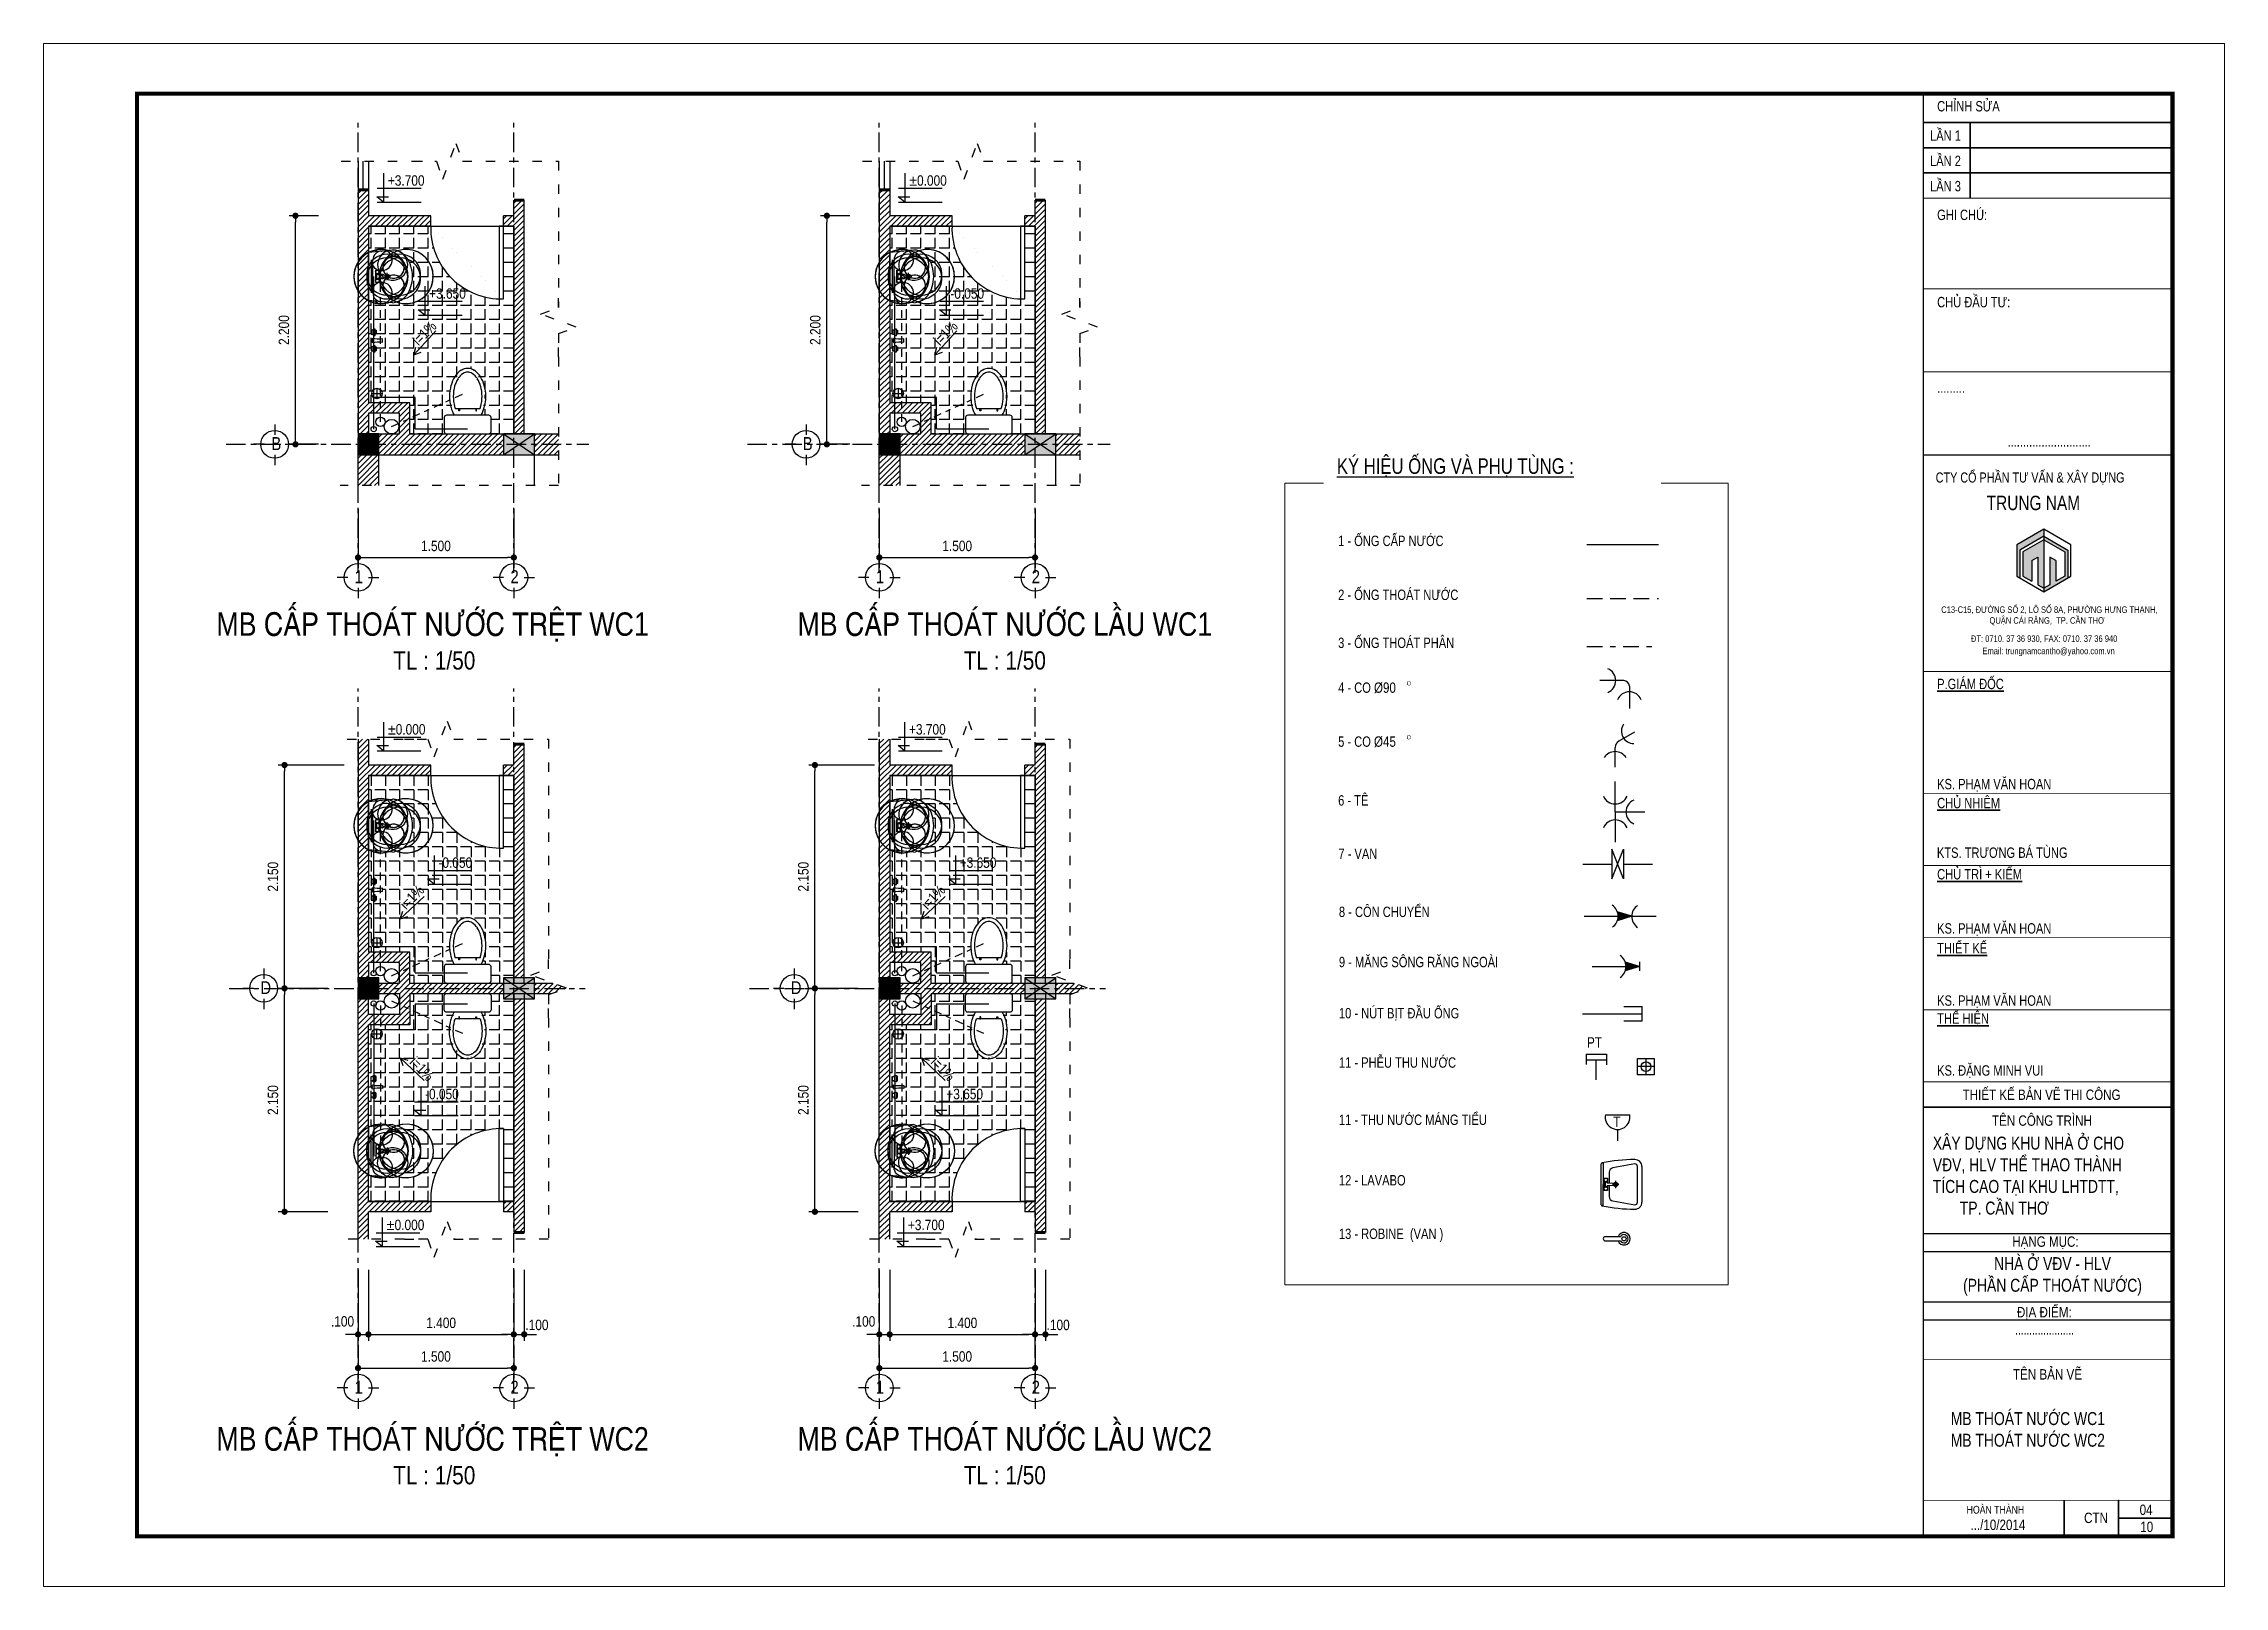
# Model space of a CAD drawing. Header units: millimetres. Extents: x -341 to 79, y 65 to 137.
# Drawn here: x -215.22 to -173.22, y 107.61 to 137.31 of the extents above; entities that cross this region are included whole.
import ezdxf

# ---------------------------------------------------------------- set-up
doc = ezdxf.new("R2010")
doc.units = ezdxf.units.MM
doc.header["$LTSCALE"] = 0.3
doc.header["$MEASUREMENT"] = 0
for name, pattern in [('ACAD_ISO03W100', [30, 12, -18]), ('CENTER', [2, 1.25, -0.25, 0.25, -0.25]), ('DASHDOTX2', [2, 1, -0.5, 0, -0.5]), ('DASHEDX2', [1.5, 1, -0.5]), ('HIDDEN', [0.375, 0.25, -0.125])]:
    doc.linetypes.add(name, pattern=pattern)
doc.layers.get('0').update_dxf_attribs({"linetype": 'CONTINUOUS', "lineweight": 13})
doc.layers.get('DEFPOINTS').update_dxf_attribs({"linetype": 'CONTINUOUS', "lineweight": 13})
for name, color, linetype in [('CHU', 3, 'CONTINUOUS'), ('CHUSO', 141, 'CONTINUOUS'), ('HACTH', 8, 'CONTINUOUS'), ('HATCH', 8, 'CONTINUOUS'), ('KHUNG', 6, 'CONTINUOUS'), ('KT', 8, 'CONTINUOUS'), ('LAYER 1', 1, 'CONTINUOUS'), ('LAYER 7', 7, 'CONTINUOUS'), ('LAYER1', 1, 'CONTINUOUS'), ('LAYER3', 34, 'CONTINUOUS'), ('LAYER5', 5, 'CONTINUOUS'), ('LAYER7', 7, 'CONTINUOUS'), ('LAYER8', 8, 'CONTINUOUS'), ('NETMANH', 44, 'CONTINUOUS'), ('ong', 5, 'CONTINUOUS'), ('THEP DOC_0.6', 6, 'CONTINUOUS'), ('THIETBI', 25, 'CONTINUOUS'), ('TUONG', 7, 'CONTINUOUS'), ('Vat dung', 124, 'CONTINUOUS')]:
    doc.layers.add(name, color=color, linetype=linetype)
doc.layers.add('KICH THUOC 1', color=9, linetype='CONTINUOUS', lineweight=13)
doc.layers.add('Layer6', color=7, linetype='CONTINUOUS', true_color=0xffe8a3)
doc.styles.add('ATTR', font='romans.shx', dxfattribs={"width": 0.8, "height": 0.7})
doc.styles.add('HELVE-KT', font='VHELVCN.TTF')
doc.styles.add('VNI - HELVE', font='VBOOKMN.TTF', dxfattribs={"width": 0.8})
doc.styles.add('VNIHC2', font='VHELVCN.TTF', dxfattribs={"width": 0.8})
doc.dimstyles.new('1-50', dxfattribs={"dimtxt": 0.2, "dimasz": 0.12, "dimexe": 0.12, "dimexo": 0.2, "dimgap": 0.12, "dimtad": 1, "dimdec": 3, "dimlfac": 0.5, "dimzin": 4, "dimdsep": 46, "dimtxsty": 'HELVE-KT', "dimblk1": 'DOT', "dimblk2": 'DOT', "dimsah": 1, "dimcen": -0.18, "dimadec": 3, "dimazin": 0, "dimtfac": 1, "dimtdec": 3, "dimtmove": 2, "dimatfit": 3, "dimldrblk": 'DOT', "dimfxl": 0, "dimtolj": 1, "dimtzin": 4, "dimarcsym": 0})

msp = doc.modelspace()

# ---------------------------------------------------------------- texts
at = {"layer": 'LAYER 1', "linetype": 'Continuous', "ltscale": 0.4, "char_height": 0.2, "attachment_point": 2, "style": 'HELVE-KT'}
for s, insert, width in [('{\\H2.25x;MB CAÁP THOAÙT NÖÔÙC TREÄT WC1}\\P {\\H1.75x;TL : 1/50}', (-207.7241, 126.3604), 10.541726), ('{\\H2.25x;MB CAÁP THOAÙT NÖÔÙC LAÀU WC1}  \\P{\\H1.75x;TL : 1/50}', (-196.704, 126.3604), 8.122672), ('{\\H2.25x;MB CAÁP THOAÙT NÖÔÙC TREÄT WC2} \\P {\\H1.75x;TL : 1/50}', (-207.7241, 110.6752), 10.541726), ('{\\H2.25x;MB CAÁP THOAÙT NÖÔÙC LAÀU WC2}  \\P{\\H1.75x;TL : 1/50}', (-196.704, 110.6752), 8.122672)]:
    msp.add_mtext(s, dxfattribs=dict(at, insert=insert, width=width))
at = {"layer": 'LAYER 7', "lineweight": 35, "width": 5.319651, "attachment_point": 1, "style": 'VNI - HELVE'}
for s, insert, char_height in [('MB THOAÙT NÖÔÙC WC1\\PMB THOAÙT NÖÔÙC WC2', (-178.4856, 110.9652), 0.25), ('{\\fVNI-Helve|b0|i0|c0|p2;04}', (-174.8479, 109.1847), 0.2)]:
    msp.add_mtext(s, dxfattribs=dict(at, insert=insert, char_height=char_height))
at = {"layer": 'LAYER1', "linetype": 'Continuous', "ltscale": 0.05, "attachment_point": 1, "style": 'HELVE-KT'}
for s, insert, char_height, width in [('+3.700', (-208.5864, 134.7752), 0.2, 15.184522), ('±0.000', (-198.5476, 134.7752), 0.2, 15.184522), ('+3.650', (-207.7915, 132.5992), 0.2, 15.184522), ('-0.050', (-197.7527, 132.5992), 0.2, 15.184522), ('B', (-210.83, 129.735), 0.25, 13.097333), ('B', (-200.5961, 129.735), 0.25, 13.097333), ('1', (-209.2247, 127.1723), 0.25, 13.097333), ('2', (-206.2247, 127.1723), 0.25, 13.097333), ('1', (-199.1859, 127.1723), 0.25, 13.097333), ('2', (-196.1859, 127.1723), 0.25, 13.097333), ('±0.000', (-208.5881, 124.2093), 0.2, 15.184522), ('+3.700', (-198.5493, 124.2093), 0.2, 15.184522), ('-0.050', (-207.6115, 121.643), 0.2, 15.184522), ('+3.650', (-197.5727, 121.643), 0.2, 15.184522), ('D', (-211.0415, 119.261), 0.25, 13.097333), ('D', (-200.8261, 119.261), 0.25, 13.097333), ('-0.050', (-207.8694, 117.1885), 0.2, 15.184522), ('+3.650', (-197.8307, 117.1885), 0.2, 15.184522), ('±0.000', (-208.6095, 114.6688), 0.2, 15.184522), ('+3.700', (-198.5708, 114.6688), 0.2, 15.184522), ('1', (-209.2247, 111.5685), 0.25, 13.097333), ('2', (-206.2247, 111.5685), 0.25, 13.097333), ('1', (-199.1859, 111.5685), 0.25, 13.097333), ('2', (-196.1859, 111.5685), 0.25, 13.097333)]:
    msp.add_mtext(s, dxfattribs=dict(at, insert=insert, char_height=char_height, width=width))
at = {"layer": 'LAYER1', "linetype": 'Continuous', "ltscale": 0.05, "char_height": 0.2, "width": 5.261865, "style": 'HELVE-KT'}
for insert, attachment_point, rotation in [((-207.9936, 131.4825), 7, 45.21185), ((-197.9548, 131.4825), 7, 45.21185), ((-208.3739, 120.7639), 1, 45.63217), ((-198.3351, 120.7639), 1, 45.63217), ((-208.1833, 117.6855), 7, 314.36783), ((-198.1445, 117.6855), 7, 314.36783)]:
    msp.add_mtext('i=1%', dxfattribs=dict(at, insert=insert, attachment_point=attachment_point, rotation=rotation))
at = {"layer": 'LAYER1', "linetype": 'Continuous', "ltscale": 0.08, "attachment_point": 1, "style": 'VNIHC2'}
for s, insert, char_height, width in [('{\\fVNI-Book|b0|i0|c0|p2;\\LKYÙ HIEÄU OÁNG VAØ PHUÏ TUØNG :}', (-190.3085, 129.3271), 0.3, 63.578456), ('{\\fVNI-Book|b0|i0|c0|p2;1 - OÁNG CAÁP NÖÔÙC }', (-190.2839, 127.8377), 0.2, 3.243401), ('{\\fVNI-Book|b0|i0|c0|p2;2 - OÁNG THOAÙT NÖÔÙC }', (-190.2839, 126.7991), 0.2, 3.243401), ('{\\fVNI-Book|b0|i0|c0|p2;3 - OÁNG THOAÙT PHAÂN}', (-190.2839, 125.8748), 0.2, 3.243401), ('{\\fVNI-Book|b0|i0|c0|p2;4 - CO \\fArial|b0|i0|c0|p34;%%C90 }', (-190.2839, 125.0121), 0.2, 2.554486), ('{\\fVNI-Book|b0|i0|c0|p2;O\\fArial|b0|i0|c0|p34; }', (-188.9634, 125.0354), 0.08, 2.554486), ('{\\fVNI-Book|b0|i0|c0|p2;5 - CO \\fArial|b0|i0|c0|p34;%%C45}', (-190.2839, 123.9733), 0.2, 2.554486), ('{\\fVNI-Book|b0|i0|c0|p2;O\\fArial|b0|i0|c0|p34; }', (-188.9634, 123.9966), 0.08, 2.554486), ('{\\fVNI-Book|b0|i0|c0|p2;6 - TEÂ}', (-190.2839, 122.8419), 0.2, 2.554486), ('{\\fVNI-Book|b0|i0|c0|p2;7 - VAN }', (-190.2789, 121.8131), 0.2, 3.430956), ('{\\fVNI-Book|b0|i0|c0|p2;8 - COÂN CHUYEÅN}', (-190.2691, 120.6957), 0.2, 3.430956), ('{\\fVNI-Book|b0|i0|c0|p2;9 - MAÊNG SOÂNG RAÊNG NGOAØI}', (-190.2691, 119.7296), 0.2, 3.930996), ('{\\fVNI-Book|b0|i0|c0|p2;10 - NUÙT BÒT ÑAÀU OÁNG}', (-190.2691, 118.7448), 0.2, 3.430956), ('{\\fVNI-Book|b0|i0|c0|p2;11 - PHEÃU THU NÖÔÙC}', (-190.2691, 117.7948), 0.2, 3.430956), ('{\\fVNI-Book|b0|i0|c0|p2;11 - THU NÖÔÙC MAÙNG TIEÅU}', (-190.2691, 116.6927), 0.2, 3.430956), ('{\\fVNI-Book|b0|i0|c0|p2;12 - LAVABO}', (-190.2691, 115.5287), 0.2, 3.705349), ('{\\fVNI-Book|b0|i0|c0|p2;13 - ROBINE  (VAN )}', (-190.2691, 114.4977), 0.2, 3.430956)]:
    msp.add_mtext(s, dxfattribs=dict(at, insert=insert, char_height=char_height, width=width))
at = {"layer": 'LAYER1', "linetype": 'Continuous', "ltscale": 0.05, "char_height": 0.2, "attachment_point": 1, "style": 'HELVE-KT'}
for s, insert in [('PT', (-185.4935, 118.1815)), ('T', (-184.9869, 116.6553))]:
    msp.add_mtext(s, dxfattribs=dict(at, insert=insert))

# ---------------------------------------------------------------- blocks, each defined once
blk = doc.blocks.new('_DOT')
at = {"color": 0, "linetype": 'ByBlock'}
blk.add_line((-0.5, 0), (-1, 0), dxfattribs=at)
at = {"color": 0, "linetype": 'ByBlock', "const_width": 0.5}
blk.add_lwpolyline([(-0.25, 0, 1), (0.25, 0, 1)], format="xyb", close=True, dxfattribs=at)
blk = doc.blocks.new('*D49')
at = {"layer": 'DEFPOINTS', "color": 0, "lineweight": -2, "ltscale": 5}
for p in [(-209.16, 112.46), (-206.16, 112.46), (-206.16, 111.813)]:
    blk.add_point(p, dxfattribs=at)
at = {"layer": 'LAYER 1', "color": 0, "lineweight": -2, "ltscale": 5}
for p, q in [((-209.16, 112.26), (-209.16, 111.693)), ((-206.16, 112.26), (-206.16, 111.693)), ((-209.04, 111.813), (-206.28, 111.813))]:
    blk.add_line(p, q, dxfattribs=at)
at = {"layer": 'LAYER 1', "color": 0, "lineweight": -2, "ltscale": 5, "xscale": 0.12, "yscale": 0.12, "zscale": 0.12, "rotation": 180}
blk.add_blockref('_DOT', (-209.16, 111.813), dxfattribs=at)
at = {"layer": 'LAYER 1', "color": 0, "lineweight": -2, "ltscale": 5, "xscale": 0.12, "yscale": 0.12, "zscale": 0.12}
blk.add_blockref('_DOT', (-206.16, 111.813), dxfattribs=at)
at = {"layer": 'LAYER 1', "color": 0, "ltscale": 5, "insert": (-207.66, 112.035), "char_height": 0.2, "attachment_point": 5, "style": 'HELVE-KT'}
blk.add_mtext('\\A1;1.500', dxfattribs=at)
blk = doc.blocks.new('TOILET')
at = {"layer": 'THIETBI', "linetype": 'Continuous'}
for p, q in [((2.25, 0), (-2.25, 0)), ((-2.5, -0.25), (-2.5, -1.75)), ((-2.25, -2), (2.25, -2)), ((2.5, -1.75), (2.5, -0.25)), ((-1.33, -2.7), (1.33, -2.7)), ((-0.96, -2.48), (-0.96, -2.7)), ((-0.86, -2.48), (-0.96, -2.48)), ((-0.96, -2.7), (-0.86, -2.7)), ((-0.86, -2.7), (-0.86, -2.48)), ((0.86, -2.7), (0.86, -2.48)), ((0.86, -2.48), (0.96, -2.48)), ((0.96, -2.7), (0.86, -2.7)), ((0.96, -2.48), (0.96, -2.7))]:
    blk.add_line(p, q, dxfattribs=at)
for centre, radius, start, end in [((-2.25, -0.25), 0.25, 90, 180), ((2.25, -0.25), 0.25, 0, 90), ((-2.25, -1.75), 0.25, 180, 270), ((1.34, -3.66), 3.23, 149.0966, 164.9269), ((-1.34, -3.66), 3.23, 15.0731, 30.9034), ((2.25, -1.75), 0.25, 270, 0), ((2.64, -4.01), 4.58, 164.9269, 180), ((2.64, -4.01), 4.58, 180, 195.0731), ((2.64, -4.01), 4.18, 164.9269, 180), ((2.64, -4.01), 4.18, 180, 195.0731), ((1.34, -3.66), 2.83, 160.176, 164.9269), ((-1.34, -3.66), 2.83, 15.0731, 19.824), ((-2.64, -4.01), 4.18, 0, 15.0731), ((-2.64, -4.01), 4.18, 344.9269, 360), ((-2.64, -4.01), 4.58, 360, 15.0731), ((-2.64, -4.01), 4.58, 344.9269, 0), ((1.34, -4.36), 3.23, 195.0731, 213.0315), ((1.34, -4.36), 2.83, 195.0731, 213.0315), ((0.52, -4.9), 2.26, 213.0315, 237.5002), ((0.52, -4.9), 1.86, 213.0315, 237.5002), ((0, -5.71), 1.29, 237.5002, 270), ((0, -5.71), 0.893, 237.5002, 270), ((0, -5.71), 0.893, 270, 302.4998), ((0, -5.71), 1.29, 270, 302.4998), ((-0.52, -4.9), 1.86, 302.4998, 326.9685), ((-0.52, -4.9), 2.26, 302.4998, 326.9685), ((-1.34, -4.36), 2.83, 326.9685, 344.9269), ((-1.34, -4.36), 3.23, 326.9685, 344.9269)]:
    blk.add_arc(centre, radius, start, end, dxfattribs=at)
blk = doc.blocks.new('la')
at = {"layer": 'THIETBI', "linetype": 'Continuous'}
for p, q in [((-5933, 607097), (-5955, 607330)), ((-5446, 607330), (-5467, 607097)), ((-5944, 607224), (-5944, 607230)), ((-5700, 607139), (-5859, 607139)), ((-5859, 607122), (-5541, 607122)), ((-5759, 607200), (-5715, 607200)), ((-5759, 607183), (-5759, 607200)), ((-5759, 607167), (-5759, 607183)), ((-5700, 607167), (-5759, 607167)), ((-5700, 607278), (-5735, 607278)), ((-5720, 607192), (-5728, 607192)), ((-5728, 607175), (-5672, 607175)), ((-5726, 607183), (-5717, 607183)), ((-5710, 607250), (-5715, 607196)), ((-5700, 607309), (-5700, 607252)), ((-5665, 607278), (-5700, 607278)), ((-5641, 607167), (-5700, 607167)), ((-5541, 607139), (-5700, 607139)), ((-5685, 607196), (-5690, 607250)), ((-5685, 607200), (-5641, 607200)), ((-5675, 607183), (-5684, 607183)), ((-5672, 607192), (-5680, 607192)), ((-5641, 607200), (-5641, 607183)), ((-5641, 607183), (-5641, 607167)), ((-5456, 607230), (-5456, 607224)), ((-5467, 607097), (-5933, 607097))]:
    blk.add_line(p, q, dxfattribs=at)
for centre, radius in [((-5743, 607183), 17), ((-5700, 607278), 21.2), ((-5700, 607278), 17), ((-5658, 607183), 17)]:
    blk.add_circle(centre, radius, dxfattribs=at)
for centre, radius, start, end in [((-5810, 607330), 145, 180, 190.3889), ((-5787, 607339), 103, 150.4377, 180), ((-5787, 607339), 103, 180, 209.5623), ((-5744, 607315), 152, 126.1394, 150.4377), ((-5717, 607278), 198, 106.8299, 126.1394), ((-5699, 607218), 261, 90, 106.8299), ((-5699, 607218), 261, 73.1701, 90), ((-5681, 607278), 198, 53.8606, 73.1701), ((-5653, 607315), 152, 29.5623, 53.8606), ((-5611, 607339), 103, 0, 29.5623), ((-5611, 607339), 103, 330.4377, 0), ((-5859, 607224), 84.9, 180, 270), ((-5859, 607224), 102, 218.2453, 270), ((-5744, 607363), 152, 209.5623, 233.8606), ((-5717, 607401), 198, 233.8606, 253.1701), ((-5699, 607460), 261, 253.1701, 266.4587), ((-5720, 607196), 4.24, 270, 354.3929), ((-5700, 607232), 20, 59.7473, 120.2527), ((-5699, 607460), 261, 273.0264, 286.8299), ((-5680, 607196), 4.24, 185.6071, 270), ((-5681, 607401), 198, 286.8299, 306.1394), ((-5653, 607363), 152, 306.1394, 330.4377), ((-5541, 607224), 84.9, 270, 0), ((-5541, 607224), 102, 270, 321.7547)]:
    blk.add_arc(centre, radius, start, end, dxfattribs=at)
blk.add_spline([(-5446, 607330), (-5488, 607436), (-5558, 607489), (-5649, 607517), (-5751, 607517), (-5842, 607489), (-5912, 607436), (-5950, 607366), (-5955, 607330)], degree=3, dxfattribs=at)
blk = doc.blocks.new('WALFCT1T')
for p, q in [((-5.5, -1), (-5, -1)), ((-5.5, -2), (-5.5, -1)), ((-2.5, -2), (-5.5, -2)), ((-5, -2), (-5, -2.5)), ((-5, -2.5), (-3, -2.5)), ((-3, -1), (-2.5, -1)), ((-3, -2.5), (-3, -2)), ((-2.5, -1), (-2.5, -2)), ((-1, -0.5), (1, -0.5)), ((0.75, -5.5), (-0.75, -5.5)), ((2.5, -1), (3, -1)), ((2.5, -2), (2.5, -1)), ((5.5, -2), (2.5, -2)), ((3, -2), (3, -2.5)), ((3, -2.5), (5, -2.5)), ((5, -1), (5.5, -1)), ((5, -2.5), (5, -2)), ((5.5, -1), (5.5, -2))]:
    blk.add_line(p, q)
for points in [[(-3, 0), (-3, -1), (-5, -1), (-5, 0)], [(-0.25, -0.5), (-0.25, 0), (0.25, 0), (0.25, -0.5)], [(5, 0), (5, -1), (3, -1), (3, 0)]]:
    blk.add_lwpolyline(points, close=True)
for centre, start, end in [((-13.2658, -3.6195), 351.4554, 14.26943), ((13.2658, -3.6195), 165.7306, 188.5446)]:
    blk.add_arc(centre, 12.6562, start, end)
at = {"style": 'ATTR', "width": 0.8, "flags": 9}
blk.add_attdef('ESTCODE', (0, 0), '', height=0.7, dxfattribs=at)
blk = doc.blocks.new('*D50')
at = {"layer": 'DEFPOINTS', "color": 0, "lineweight": -2, "ltscale": 5}
for p in [(-210.576, 119.122), (-209.542, 119.122), (-209.542, 114.822)]:
    blk.add_point(p, dxfattribs=at)
at = {"layer": 'LAYER 1', "color": 0, "lineweight": -2, "ltscale": 5}
for p, q in [((-209.742, 119.122), (-210.696, 119.122)), ((-210.576, 114.942), (-210.576, 119.002)), ((-209.742, 114.822), (-210.696, 114.822))]:
    blk.add_line(p, q, dxfattribs=at)
at = {"layer": 'LAYER 1', "color": 0, "lineweight": -2, "ltscale": 5, "xscale": 0.12, "yscale": 0.12, "zscale": 0.12}
for p, rotation in [((-210.576, 119.122), 90), ((-210.576, 114.822), 270)]:
    blk.add_blockref('_DOT', p, dxfattribs=dict(at, rotation=rotation))
at = {"layer": 'LAYER 1', "color": 0, "ltscale": 5, "insert": (-210.798, 116.972), "char_height": 0.2, "attachment_point": 5, "rotation": 90, "style": 'HELVE-KT'}
blk.add_mtext('\\A1;2.150', dxfattribs=at)
blk = doc.blocks.new('*D51')
at = {"layer": 'DEFPOINTS', "color": 0, "lineweight": -2, "ltscale": 5}
for p in [(-210.576, 123.422), (-209.226, 123.422), (-209.542, 119.122)]:
    blk.add_point(p, dxfattribs=at)
at = {"layer": 'LAYER 1', "color": 0, "lineweight": -2, "ltscale": 5}
for p, q in [((-209.426, 123.422), (-210.696, 123.422)), ((-210.576, 119.242), (-210.576, 123.302)), ((-209.742, 119.122), (-210.696, 119.122))]:
    blk.add_line(p, q, dxfattribs=at)
at = {"layer": 'LAYER 1', "color": 0, "lineweight": -2, "ltscale": 5, "xscale": 0.12, "yscale": 0.12, "zscale": 0.12}
for p, rotation in [((-210.576, 123.422), 90), ((-210.576, 119.122), 270)]:
    blk.add_blockref('_DOT', p, dxfattribs=dict(at, rotation=rotation))
at = {"layer": 'LAYER 1', "color": 0, "ltscale": 5, "insert": (-210.798, 121.272), "char_height": 0.2, "attachment_point": 5, "rotation": 90, "style": 'HELVE-KT'}
blk.add_mtext('\\A1;2.150', dxfattribs=at)
blk = doc.blocks.new('*D52')
at = {"layer": 'DEFPOINTS', "color": 0, "lineweight": -2, "ltscale": 5}
for p in [(-209.16, 113.902), (-208.96, 113.902), (-208.96, 112.46)]:
    blk.add_point(p, dxfattribs=at)
at = {"layer": 'LAYER 1', "color": 0, "lineweight": -2, "ltscale": 5}
for p, q in [((-209.16, 113.702), (-209.16, 112.34)), ((-208.96, 113.702), (-208.96, 112.34)), ((-209.28, 112.46), (-209.4, 112.46)), ((-209.16, 112.46), (-208.96, 112.46)), ((-208.84, 112.46), (-208.72, 112.46))]:
    blk.add_line(p, q, dxfattribs=at)
at = {"layer": 'LAYER 1', "color": 0, "lineweight": -2, "ltscale": 5, "xscale": 0.12, "yscale": 0.12, "zscale": 0.12}
blk.add_blockref('_DOT', (-209.16, 112.46), dxfattribs=at)
at = {"layer": 'LAYER 1', "color": 0, "lineweight": -2, "ltscale": 5, "xscale": 0.12, "yscale": 0.12, "zscale": 0.12, "rotation": 180}
blk.add_blockref('_DOT', (-208.96, 112.46), dxfattribs=at)
at = {"layer": 'LAYER 1', "color": 0, "ltscale": 5, "insert": (-209.459, 112.71), "char_height": 0.2, "attachment_point": 5, "style": 'HELVE-KT'}
blk.add_mtext('\\A1;.100', dxfattribs=at)
blk = doc.blocks.new('*D53')
at = {"layer": 'DEFPOINTS', "color": 0, "lineweight": -2, "ltscale": 5}
for p in [(-208.96, 113.902), (-206.16, 113.902), (-206.16, 112.46)]:
    blk.add_point(p, dxfattribs=at)
at = {"layer": 'LAYER 1', "color": 0, "lineweight": -2, "ltscale": 5}
for p, q in [((-208.96, 113.702), (-208.96, 112.34)), ((-206.16, 113.702), (-206.16, 112.34)), ((-208.84, 112.46), (-206.28, 112.46))]:
    blk.add_line(p, q, dxfattribs=at)
at = {"layer": 'LAYER 1', "color": 0, "lineweight": -2, "ltscale": 5, "xscale": 0.12, "yscale": 0.12, "zscale": 0.12, "rotation": 180}
blk.add_blockref('_DOT', (-208.96, 112.46), dxfattribs=at)
at = {"layer": 'LAYER 1', "color": 0, "lineweight": -2, "ltscale": 5, "xscale": 0.12, "yscale": 0.12, "zscale": 0.12}
blk.add_blockref('_DOT', (-206.16, 112.46), dxfattribs=at)
at = {"layer": 'LAYER 1', "color": 0, "ltscale": 5, "insert": (-207.56, 112.682), "char_height": 0.2, "attachment_point": 5, "style": 'HELVE-KT'}
blk.add_mtext('\\A1;1.400', dxfattribs=at)
blk = doc.blocks.new('*D54')
at = {"layer": 'DEFPOINTS', "color": 0, "lineweight": -2, "ltscale": 5}
for p in [(-206.16, 113.902), (-205.96, 113.902), (-205.96, 112.46)]:
    blk.add_point(p, dxfattribs=at)
at = {"layer": 'LAYER 1', "color": 0, "lineweight": -2, "ltscale": 5}
for p, q in [((-206.16, 113.702), (-206.16, 112.34)), ((-205.96, 113.702), (-205.96, 112.34)), ((-206.28, 112.46), (-206.4, 112.46)), ((-206.16, 112.46), (-205.96, 112.46)), ((-205.84, 112.46), (-205.72, 112.46))]:
    blk.add_line(p, q, dxfattribs=at)
at = {"layer": 'LAYER 1', "color": 0, "lineweight": -2, "ltscale": 5, "xscale": 0.12, "yscale": 0.12, "zscale": 0.12}
blk.add_blockref('_DOT', (-206.16, 112.46), dxfattribs=at)
at = {"layer": 'LAYER 1', "color": 0, "lineweight": -2, "ltscale": 5, "xscale": 0.12, "yscale": 0.12, "zscale": 0.12, "rotation": 180}
blk.add_blockref('_DOT', (-205.96, 112.46), dxfattribs=at)
at = {"layer": 'LAYER 1', "color": 0, "ltscale": 5, "insert": (-205.715, 112.642), "char_height": 0.2, "attachment_point": 5, "style": 'HELVE-KT'}
blk.add_mtext('\\A1;.100', dxfattribs=at)
blk = doc.blocks.new('*D55')
at = {"layer": 'DEFPOINTS', "color": 0, "lineweight": -2, "ltscale": 5}
for p in [(-199.121, 112.46), (-196.121, 112.46), (-196.121, 111.813)]:
    blk.add_point(p, dxfattribs=at)
at = {"layer": 'LAYER 1', "color": 0, "lineweight": -2, "ltscale": 5}
for p, q in [((-199.121, 112.26), (-199.121, 111.693)), ((-196.121, 112.26), (-196.121, 111.693)), ((-199.001, 111.813), (-196.241, 111.813))]:
    blk.add_line(p, q, dxfattribs=at)
at = {"layer": 'LAYER 1', "color": 0, "lineweight": -2, "ltscale": 5, "xscale": 0.12, "yscale": 0.12, "zscale": 0.12, "rotation": 180}
blk.add_blockref('_DOT', (-199.121, 111.813), dxfattribs=at)
at = {"layer": 'LAYER 1', "color": 0, "lineweight": -2, "ltscale": 5, "xscale": 0.12, "yscale": 0.12, "zscale": 0.12}
blk.add_blockref('_DOT', (-196.121, 111.813), dxfattribs=at)
at = {"layer": 'LAYER 1', "color": 0, "ltscale": 5, "insert": (-197.621, 112.035), "char_height": 0.2, "attachment_point": 5, "style": 'HELVE-KT'}
blk.add_mtext('\\A1;1.500', dxfattribs=at)
blk = doc.blocks.new('*D56')
at = {"layer": 'DEFPOINTS', "color": 0, "lineweight": -2, "ltscale": 5}
for p in [(-200.361, 119.122), (-199.327, 119.122), (-199.327, 114.822)]:
    blk.add_point(p, dxfattribs=at)
at = {"layer": 'LAYER 1', "color": 0, "lineweight": -2, "ltscale": 5}
for p, q in [((-199.527, 119.122), (-200.481, 119.122)), ((-200.361, 114.942), (-200.361, 119.002)), ((-199.527, 114.822), (-200.481, 114.822))]:
    blk.add_line(p, q, dxfattribs=at)
at = {"layer": 'LAYER 1', "color": 0, "lineweight": -2, "ltscale": 5, "xscale": 0.12, "yscale": 0.12, "zscale": 0.12}
for p, rotation in [((-200.361, 119.122), 90), ((-200.361, 114.822), 270)]:
    blk.add_blockref('_DOT', p, dxfattribs=dict(at, rotation=rotation))
at = {"layer": 'LAYER 1', "color": 0, "ltscale": 5, "insert": (-200.583, 116.972), "char_height": 0.2, "attachment_point": 5, "rotation": 90, "style": 'HELVE-KT'}
blk.add_mtext('\\A1;2.150', dxfattribs=at)
blk = doc.blocks.new('*D57')
at = {"layer": 'DEFPOINTS', "color": 0, "lineweight": -2, "ltscale": 5}
for p in [(-200.361, 123.422), (-199.011, 123.422), (-199.327, 119.122)]:
    blk.add_point(p, dxfattribs=at)
at = {"layer": 'LAYER 1', "color": 0, "lineweight": -2, "ltscale": 5}
for p, q in [((-199.211, 123.422), (-200.481, 123.422)), ((-200.361, 119.242), (-200.361, 123.302)), ((-199.527, 119.122), (-200.481, 119.122))]:
    blk.add_line(p, q, dxfattribs=at)
at = {"layer": 'LAYER 1', "color": 0, "lineweight": -2, "ltscale": 5, "xscale": 0.12, "yscale": 0.12, "zscale": 0.12}
for p, rotation in [((-200.361, 123.422), 90), ((-200.361, 119.122), 270)]:
    blk.add_blockref('_DOT', p, dxfattribs=dict(at, rotation=rotation))
at = {"layer": 'LAYER 1', "color": 0, "ltscale": 5, "insert": (-200.583, 121.272), "char_height": 0.2, "attachment_point": 5, "rotation": 90, "style": 'HELVE-KT'}
blk.add_mtext('\\A1;2.150', dxfattribs=at)
blk = doc.blocks.new('*D58')
at = {"layer": 'DEFPOINTS', "color": 0, "lineweight": -2, "ltscale": 5}
for p in [(-199.121, 113.902), (-198.921, 113.902), (-198.921, 112.46)]:
    blk.add_point(p, dxfattribs=at)
at = {"layer": 'LAYER 1', "color": 0, "lineweight": -2, "ltscale": 5}
for p, q in [((-199.121, 113.702), (-199.121, 112.34)), ((-198.921, 113.702), (-198.921, 112.34)), ((-199.241, 112.46), (-199.361, 112.46)), ((-199.121, 112.46), (-198.921, 112.46)), ((-198.801, 112.46), (-198.681, 112.46))]:
    blk.add_line(p, q, dxfattribs=at)
at = {"layer": 'LAYER 1', "color": 0, "lineweight": -2, "ltscale": 5, "xscale": 0.12, "yscale": 0.12, "zscale": 0.12}
blk.add_blockref('_DOT', (-199.121, 112.46), dxfattribs=at)
at = {"layer": 'LAYER 1', "color": 0, "lineweight": -2, "ltscale": 5, "xscale": 0.12, "yscale": 0.12, "zscale": 0.12, "rotation": 180}
blk.add_blockref('_DOT', (-198.921, 112.46), dxfattribs=at)
at = {"layer": 'LAYER 1', "color": 0, "ltscale": 5, "insert": (-199.421, 112.71), "char_height": 0.2, "attachment_point": 5, "style": 'HELVE-KT'}
blk.add_mtext('\\A1;.100', dxfattribs=at)
blk = doc.blocks.new('*D59')
at = {"layer": 'DEFPOINTS', "color": 0, "lineweight": -2, "ltscale": 5}
for p in [(-198.921, 113.902), (-196.121, 113.902), (-196.121, 112.46)]:
    blk.add_point(p, dxfattribs=at)
at = {"layer": 'LAYER 1', "color": 0, "lineweight": -2, "ltscale": 5}
for p, q in [((-198.921, 113.702), (-198.921, 112.34)), ((-196.121, 113.702), (-196.121, 112.34)), ((-198.801, 112.46), (-196.241, 112.46))]:
    blk.add_line(p, q, dxfattribs=at)
at = {"layer": 'LAYER 1', "color": 0, "lineweight": -2, "ltscale": 5, "xscale": 0.12, "yscale": 0.12, "zscale": 0.12, "rotation": 180}
blk.add_blockref('_DOT', (-198.921, 112.46), dxfattribs=at)
at = {"layer": 'LAYER 1', "color": 0, "lineweight": -2, "ltscale": 5, "xscale": 0.12, "yscale": 0.12, "zscale": 0.12}
blk.add_blockref('_DOT', (-196.121, 112.46), dxfattribs=at)
at = {"layer": 'LAYER 1', "color": 0, "ltscale": 5, "insert": (-197.521, 112.682), "char_height": 0.2, "attachment_point": 5, "style": 'HELVE-KT'}
blk.add_mtext('\\A1;1.400', dxfattribs=at)
blk = doc.blocks.new('*D60')
at = {"layer": 'DEFPOINTS', "color": 0, "lineweight": -2, "ltscale": 5}
for p in [(-196.121, 113.902), (-195.921, 113.902), (-195.921, 112.46)]:
    blk.add_point(p, dxfattribs=at)
at = {"layer": 'LAYER 1', "color": 0, "lineweight": -2, "ltscale": 5}
for p, q in [((-196.121, 113.702), (-196.121, 112.34)), ((-195.921, 113.702), (-195.921, 112.34)), ((-196.241, 112.46), (-196.361, 112.46)), ((-196.121, 112.46), (-195.921, 112.46)), ((-195.801, 112.46), (-195.681, 112.46))]:
    blk.add_line(p, q, dxfattribs=at)
at = {"layer": 'LAYER 1', "color": 0, "lineweight": -2, "ltscale": 5, "xscale": 0.12, "yscale": 0.12, "zscale": 0.12}
blk.add_blockref('_DOT', (-196.121, 112.46), dxfattribs=at)
at = {"layer": 'LAYER 1', "color": 0, "lineweight": -2, "ltscale": 5, "xscale": 0.12, "yscale": 0.12, "zscale": 0.12, "rotation": 180}
blk.add_blockref('_DOT', (-195.921, 112.46), dxfattribs=at)
at = {"layer": 'LAYER 1', "color": 0, "ltscale": 5, "insert": (-195.677, 112.642), "char_height": 0.2, "attachment_point": 5, "style": 'HELVE-KT'}
blk.add_mtext('\\A1;.100', dxfattribs=at)
blk = doc.blocks.new('*D61')
at = {"layer": 'DEFPOINTS', "color": 0, "lineweight": -2, "ltscale": 5}
for p in [(-199.121, 128.554), (-196.121, 128.554), (-196.121, 127.417)]:
    blk.add_point(p, dxfattribs=at)
at = {"layer": 'LAYER 1', "color": 0, "lineweight": -2, "ltscale": 5}
for p, q in [((-199.121, 128.354), (-199.121, 127.297)), ((-196.121, 128.354), (-196.121, 127.297)), ((-199.001, 127.417), (-196.241, 127.417))]:
    blk.add_line(p, q, dxfattribs=at)
at = {"layer": 'LAYER 1', "color": 0, "lineweight": -2, "ltscale": 5, "xscale": 0.12, "yscale": 0.12, "zscale": 0.12, "rotation": 180}
blk.add_blockref('_DOT', (-199.121, 127.417), dxfattribs=at)
at = {"layer": 'LAYER 1', "color": 0, "lineweight": -2, "ltscale": 5, "xscale": 0.12, "yscale": 0.12, "zscale": 0.12}
blk.add_blockref('_DOT', (-196.121, 127.417), dxfattribs=at)
at = {"layer": 'LAYER 1', "color": 0, "ltscale": 5, "insert": (-197.621, 127.639), "char_height": 0.2, "attachment_point": 5, "style": 'HELVE-KT'}
blk.add_mtext('\\A1;1.500', dxfattribs=at)
blk = doc.blocks.new('*D62')
at = {"layer": 'DEFPOINTS', "color": 0, "lineweight": -2, "ltscale": 5}
for p in [(-200.131, 133.996), (-199.487, 133.996), (-199.487, 129.596)]:
    blk.add_point(p, dxfattribs=at)
at = {"layer": 'LAYER 1', "color": 0, "lineweight": -2, "ltscale": 5}
for p, q in [((-199.687, 133.996), (-200.251, 133.996)), ((-200.131, 129.716), (-200.131, 133.876)), ((-199.687, 129.596), (-200.251, 129.596))]:
    blk.add_line(p, q, dxfattribs=at)
at = {"layer": 'LAYER 1', "color": 0, "lineweight": -2, "ltscale": 5, "xscale": 0.12, "yscale": 0.12, "zscale": 0.12}
for p, rotation in [((-200.131, 133.996), 90), ((-200.131, 129.596), 270)]:
    blk.add_blockref('_DOT', p, dxfattribs=dict(at, rotation=rotation))
at = {"layer": 'LAYER 1', "color": 0, "ltscale": 5, "insert": (-200.353, 131.796), "char_height": 0.2, "attachment_point": 5, "rotation": 90, "style": 'HELVE-KT'}
blk.add_mtext('\\A1;2.200', dxfattribs=at)
blk = doc.blocks.new('*D63')
at = {"layer": 'DEFPOINTS', "color": 0, "lineweight": -2, "ltscale": 5}
for p in [(-209.16, 128.554), (-206.16, 128.554), (-206.16, 127.417)]:
    blk.add_point(p, dxfattribs=at)
at = {"layer": 'LAYER 1', "color": 0, "lineweight": -2, "ltscale": 5}
for p, q in [((-209.16, 128.354), (-209.16, 127.297)), ((-206.16, 128.354), (-206.16, 127.297)), ((-209.04, 127.417), (-206.28, 127.417))]:
    blk.add_line(p, q, dxfattribs=at)
at = {"layer": 'LAYER 1', "color": 0, "lineweight": -2, "ltscale": 5, "xscale": 0.12, "yscale": 0.12, "zscale": 0.12, "rotation": 180}
blk.add_blockref('_DOT', (-209.16, 127.417), dxfattribs=at)
at = {"layer": 'LAYER 1', "color": 0, "lineweight": -2, "ltscale": 5, "xscale": 0.12, "yscale": 0.12, "zscale": 0.12}
blk.add_blockref('_DOT', (-206.16, 127.417), dxfattribs=at)
at = {"layer": 'LAYER 1', "color": 0, "ltscale": 5, "insert": (-207.66, 127.639), "char_height": 0.2, "attachment_point": 5, "style": 'HELVE-KT'}
blk.add_mtext('\\A1;1.500', dxfattribs=at)
blk = doc.blocks.new('*D64')
at = {"layer": 'DEFPOINTS', "color": 0, "lineweight": -2, "ltscale": 5}
for p in [(-210.365, 133.996), (-209.721, 133.996), (-209.721, 129.596)]:
    blk.add_point(p, dxfattribs=at)
at = {"layer": 'LAYER 1', "color": 0, "lineweight": -2, "ltscale": 5}
for p, q in [((-209.921, 133.996), (-210.485, 133.996)), ((-210.365, 129.716), (-210.365, 133.876)), ((-209.921, 129.596), (-210.485, 129.596))]:
    blk.add_line(p, q, dxfattribs=at)
at = {"layer": 'LAYER 1', "color": 0, "lineweight": -2, "ltscale": 5, "xscale": 0.12, "yscale": 0.12, "zscale": 0.12}
for p, rotation in [((-210.365, 133.996), 90), ((-210.365, 129.596), 270)]:
    blk.add_blockref('_DOT', p, dxfattribs=dict(at, rotation=rotation))
at = {"layer": 'LAYER 1', "color": 0, "ltscale": 5, "insert": (-210.587, 131.796), "char_height": 0.2, "attachment_point": 5, "rotation": 90, "style": 'HELVE-KT'}
blk.add_mtext('\\A1;2.200', dxfattribs=at)
blk = doc.blocks.new('AAEER')
at = {"linetype": 'Continuous', "ltscale": 0.08}
h = blk.add_hatch(color=8, dxfattribs=at)
h.paths.add_polyline_path([(377.886, 656.949), (377.886, 657.083), (377.366, 656.782), (377.366, 656.181), (377.423, 656.148), (377.423, 656.682)])
h.paths.add_polyline_path([(377.886, 656.882), (377.481, 656.649), (377.481, 656.181), (377.655, 656.081), (377.655, 656.482), (377.771, 656.548), (377.771, 656.014), (377.886, 655.947)])
blk.add_hatch(color=8, dxfattribs=at).paths.add_polyline_path([(378.118, 656.482), (378.002, 656.548), (378.002, 656.014), (377.886, 655.947), (377.886, 655.88), (378.349, 656.148), (378.349, 656.682), (377.886, 656.949), (377.886, 656.882), (378.291, 656.649), (378.291, 656.181), (378.118, 656.081)])
for p, q in [((377.886, 656.949), (377.423, 656.682)), ((377.886, 656.882), (377.481, 656.649)), ((377.886, 657.083), (377.886, 656.949)), ((377.886, 657.083), (377.886, 655.88)), ((377.886, 656.949), (378.349, 656.682)), ((377.886, 656.882), (377.886, 655.947)), ((377.886, 656.882), (378.291, 656.649)), ((377.423, 656.682), (377.423, 656.148)), ((377.481, 656.649), (377.481, 656.181)), ((377.655, 656.482), (377.771, 656.548)), ((377.655, 656.482), (377.655, 656.081)), ((377.771, 656.548), (377.771, 656.014)), ((378.118, 656.482), (378.002, 656.548)), ((378.002, 656.548), (378.002, 656.014)), ((378.118, 656.482), (378.118, 656.081)), ((378.291, 656.649), (378.291, 656.181)), ((378.349, 656.682), (378.349, 656.148))]:
    blk.add_line(p, q, dxfattribs=at)
blk.add_lwpolyline([(377.366, 656.181), (377.886, 655.88), (378.407, 656.181), (378.407, 656.782), (377.886, 657.083), (377.366, 656.782)], close=True, dxfattribs=at)
for points in [[(377.481, 656.181), (377.655, 656.081)], [(378.291, 656.181), (378.118, 656.081)], [(377.771, 656.014), (377.886, 655.947)], [(378.002, 656.014), (377.886, 655.947)]]:
    blk.add_lwpolyline(points, dxfattribs=at)
for points in [[(375.565, 643.528), (380.365, 643.528)], [(375.565, 643.18), (380.365, 643.18)], [(375.565, 642.208), (380.365, 642.208)], [(375.565, 641.861), (380.365, 641.861)]]:
    blk.add_lwpolyline(points)
at = {"layer": 'LAYER 7', "lineweight": 35}
for points in [[(375.565, 664.914), (380.365, 664.914)], [(376.469, 663.456), (376.469, 664.914)], [(375.565, 664.428), (380.365, 664.428)], [(375.565, 663.942), (380.365, 663.942)], [(375.565, 645.958), (380.365, 645.958)], [(378.282, 638.389), (378.282, 637.695)], [(379.323, 638.389), (379.323, 638.389), (379.323, 637.695)], [(379.323, 638.042), (380.365, 638.042)]]:
    blk.add_lwpolyline(points, dxfattribs=at)
at = {"layer": 'LAYER7', "const_width": 0.0278}
blk.add_lwpolyline([(380.365, 665.47), (375.565, 665.47), (375.565, 637.695), (380.365, 637.695)], close=True, dxfattribs=at)
at = {"layer": 'LAYER7'}
for points, const_width in [([(375.565, 663.456), (380.365, 663.456)], 0.0174), ([(375.565, 661.712), (380.365, 661.712)], 0.0174), ([(375.565, 660.112), (380.365, 660.112)], 0.0174), ([(375.565, 658.512), (380.365, 658.512)], 0.0212), ([(375.565, 654.346), (380.365, 654.346)], 0.0174), ([(375.565, 651.999), (380.365, 651.999)], 0.0174), ([(375.565, 650.61), (380.365, 650.61)], 0.0174), ([(375.565, 649.221), (380.365, 649.221)], 0.0174), ([(375.565, 647.833), (380.365, 647.833)], 0.0174), ([(375.565, 646.444), (380.365, 646.444)], 0.0174), ([(375.565, 641.097), (380.365, 641.097)], 0.0174), ([(375.565, 638.389), (380.365, 638.389)], 0.0174)]:
    blk.add_lwpolyline(points, dxfattribs=dict(at, const_width=const_width))
at = {"layer": 'LAYER 7', "lineweight": 35, "style": 'VNI - HELVE'}
for s, insert, char_height, width, attachment_point in [('CHÆNH SÖÛA', (375.833, 665.327), 0.2, 5.31965, 1), ('LAÀN 1', (375.696, 664.761), 0.2, 5.31965, 1), ('LAÀN 2', (375.696, 664.275), 0.2, 5.31965, 1), ('LAÀN 3', (375.696, 663.789), 0.2, 5.31965, 1), ('GHI CHUÙ:', (375.833, 663.236), 0.2, 5.31965, 1), ('CHUÛ ÑAÀU TÖ:', (375.833, 661.556), 0.2, 5.31965, 1), ('.........', (375.833, 659.91), 0.2, 5.31965, 1), ('...........................', (377.188, 658.873), 0.2, 5.31965, 1), ('{\\LP.GIAÙM ÑOÁC}', (375.833, 654.205), 0.2, 5.31965, 1), ('KS. PHAÏM VAÊN HOAN', (375.833, 652.277), 0.2, 5.31965, 1), ('{\\LCHUÛ NHIEÄM}', (375.833, 651.912), 0.2, 5.31965, 1), ('KTS. TRÖÔNG BAÙ TUØNG', (375.828, 650.957), 0.2, 5.31965, 1), ('{\\LCHUÛ TRÌ + KIEÅM}', (375.833, 650.542), 0.2, 5.31965, 1), ('KS. PHAÏM VAÊN HOAN', (375.833, 649.499), 0.2, 5.31965, 1), ('{\\LTHIEÁT KEÁ}', (375.833, 649.118), 0.2, 5.31965, 1), ('KS. PHAÏM VAÊN HOAN', (375.833, 648.11), 0.2, 5.31965, 1), ('{\\LTHEÅ HIEÄN}', (375.833, 647.765), 0.2, 5.31965, 1), ('KS. ÑAËNG MINH VUI', (375.833, 646.764), 0.2, 5.31965, 1), ('{\\fVNI-Helve|b0|i0|c0|p2;THIEÁT KEÁ BAÛN VEÕ THI COÂNG}', (376.323, 646.297), 0.2, 5.31965, 1), ('{\\fVNI-Helve|b0|i0|c0|p2;TEÂN COÂNG TRÌNH}', (376.889, 645.799), 0.2, 5.31965, 1), ('XAÂY DÖÏNG KHU NHAØ ÔÛ CHO\\PVÑV, HLV THEÅ THAO THAØNH \\PTÍCH CAO TAÏI KHU LHTDTT, \\P       TP. CAÀN THÔ', (375.75, 645.39), 0.25, 7.09083, 1), ('{\\fVNI-Helve|b0|i0|c0|p2;HAÏNG MUÏC:}', (377.279, 643.469), 0.2, 5.31965, 1), ('NHAØ ÔÛ VÑV - HLV\\P(PHAÀN CAÁP THOAÙT NÖÔÙC)', (378.055, 643.07), 0.25, 4.30245, 2), ('{\\fVNI-Helve|b0|i0|c0|p2;ÑÒA ÑIEÅM:}', (377.37, 642.111), 0.2, 5.31965, 1), ('{\\fVNI-Helve|b0|i0|c0|p2;.....................}', (377.337, 641.754), 0.17359, 5.31965, 1), ('{\\fVNI-Helve|b0|i0|c0|p2;TEÂN BAÛN VEÕ}', (377.294, 640.914), 0.2, 5.31965, 1), ('{\\fVNI-Helve|b0|i0|c0|p2;HOAØN THAØNH}', (376.401, 638.282), 0.15, 5.31965, 1), ('{\\fVNI-Helve|b0|i0|c0|p2;.../10/2014}', (376.475, 638.017), 0.2, 5.31965, 1), ('{\\fVNI-Helve|b0|i0|c0|p2;CTN}', (378.663, 638.151), 0.2, 5.31965, 1), ('{\\fVNI-Helve|b0|i0|c0|p2;10}', (379.745, 637.978), 0.2, 5.31965, 1)]:
    blk.add_mtext(s, dxfattribs=dict(at, insert=insert, char_height=char_height, width=width, attachment_point=attachment_point))
at = {"layer": 'LAYER5', "attachment_point": 1, "style": 'VNI - HELVE'}
for s, insert, char_height, width in [('{\\H0.9774x;CTY COÅ PHAÀN TÖ VAÁN & XAÂY DÖÏNG} ', (375.805, 658.177), 0.19891, 4.67984), ('TRUNG NAM', (376.787, 657.729), 0.2777, 3.59296), ('{\\fVNI-Helve|b0|i0|c0|p2;C13-C15, ÑÖÔØNG SOÁ 2, LOÂ SOÁ 8A, PHÖÔØNG HÖNG THAÏNH, \\P                       QUAÄN CAÙI RAÊNG,  TP. CAÀN THÔ}', (375.912, 655.598), 0.12499, 8.0242), ('{\\fVNI-Helve|b0|i0|c0|p2;ÑT: 0710. 37 36 930, FAX: 0710. 37 36 940}', (376.484, 655.04), 0.12499, 8.0242), ('{\\fVNI-Helve|b0|i0|c0|p2;Email: trungnamcantho@yahoo.com.vn}', (376.706, 654.803), 0.12499, 8.0242)]:
    blk.add_mtext(s, dxfattribs=dict(at, insert=insert, char_height=char_height, width=width))
blk = doc.blocks.new('lavabo3')
for p, q in [((-198, 0), (198, 0)), ((-209, -17), (0, -17)), ((-159, -112), (-197, -323)), ((-13, -77), (-117, -77)), ((-59, -27), (0, -27)), ((-59, -44), (-59, -27)), ((-59, -61), (-59, -44)), ((-15, -61), (-59, -61)), ((-35, -139), (0, -139)), ((28, -36), (-28, -36)), ((-20, -53), (-28, -53)), ((-26, -44), (-17, -44)), ((-10, -110), (-15, -57)), ((209, -17), (0, -17)), ((0, -27), (60, -27)), ((0, -170), (0, -113)), ((0, -139), (35, -139)), ((15, -57), (10, -110)), ((117, -77), (13, -77)), ((60, -61), (15, -61)), ((26, -44), (17, -44)), ((28, -53), (20, -53)), ((60, -27), (60, -44)), ((60, -44), (60, -61)), ((197, -323), (159, -112)), ((-171, -349), (0, -349)), ((0, -391), (-171, -391)), ((0, -349), (171, -349)), ((171, -391), (0, -391))]:
    blk.add_line(p, q)
for centre, radius in [((-42, -44), 17), ((0, -139), 21.2), ((0, -139), 17), ((42, -44), 17)]:
    blk.add_circle(centre, radius)
for centre, radius, start, end in [((198, -9), 8.5, 11.6736, 90), ((1341, -326), 1580, 168.3264, 179.8676), ((-198, -9), 8.5, 90, 168.3264), ((-117, -119), 42.5, 90, 170.6121), ((-20, -57), 4.25, 5.6071, 90), ((0, -93), 20.1, 239.7473, 300.2527), ((20, -57), 4.25, 90, 174.3929), ((117, -119), 42.5, 9.3879, 90), ((-1341, -326), 1580, 0.1324, 11.6736), ((-171, -323), 68, 179.8676, 270), ((-171, -323), 25.5, 179.8676, 270), ((171, -323), 68, 270, 0.1324), ((171, -323), 25.5, 270, 0.1324)]:
    blk.add_arc(centre, radius, start, end)
blk = doc.blocks.new('voi rua')
at = {"layer": 'NETMANH'}
for p, q in [((-817.848, 821.775), (-817.921, 821.775)), ((-817.921, 821.755), (-817.848, 821.755))]:
    blk.add_line(p, q, dxfattribs=at)
for centre, major_axis, start_param, end_param in [((-817.938, 821.765), (0.0212, 0.0212), 5.840769, 11.438195), ((-817.938, 821.765), (0.0141, 0.0141), 6.027374, 11.253105), ((-817.938, 821.765), (-0.00707, 0.00707), -0.785398, 5.497787), ((-817.848, 821.765), (0.00707, 0.00707), 3.926991, 7.068583)]:
    blk.add_ellipse(centre, major_axis=major_axis, ratio=1, start_param=start_param, end_param=end_param, dxfattribs=at)

# ---------------------------------------------------------------- dimensions: what is measured, and where the dimension line sits
at = {"layer": 'LAYER 1', "ltscale": 5}
for base, p1, p2, angle, picture, middle in [((-210.3648, 133.9964), (-209.7207, 129.5964), (-209.7207, 133.9964), 90, '*D64', (-210.587, 131.7964)), ((-200.1309, 133.9964), (-199.4868, 129.5964), (-199.4868, 133.9964), 90, '*D62', (-200.3531, 131.7964)), ((-206.1595, 127.4171), (-209.1595, 128.5545), (-206.1595, 128.5545), 180, '*D63', (-207.6595, 127.6392)), ((-196.1208, 127.4171), (-199.1208, 128.5545), (-196.1208, 128.5545), 180, '*D61', (-197.6208, 127.6392)), ((-210.5764, 123.4224), (-209.5423, 119.1224), (-209.2262, 123.4224), 90, '*D51', (-210.7985, 121.2724)), ((-200.3609, 123.4224), (-199.3269, 119.1224), (-199.0107, 123.4224), 90, '*D57', (-200.583, 121.2724)), ((-210.5764, 119.1224), (-209.5423, 114.8224), (-209.5423, 119.1224), 90, '*D50', (-210.7985, 116.9724)), ((-200.3609, 119.1224), (-199.3269, 114.8224), (-199.3269, 119.1224), 90, '*D56', (-200.583, 116.9724)), ((-206.1595, 111.8132), (-209.1595, 112.4604), (-206.1595, 112.4604), 180, '*D49', (-207.6595, 112.0354)), ((-196.1208, 111.8132), (-199.1208, 112.4604), (-196.1208, 112.4604), 180, '*D55', (-197.6208, 112.0354))]:
    dim = msp.add_linear_dim(base=base, p1=p1, p2=p2, angle=angle, dimstyle='1-50', dxfattribs=at)
    dim.commit()
    dim.dimension.update_dxf_attribs({"geometry": picture, "text_midpoint": middle})
for base, p1, p2, picture, middle in [((-208.9595, 112.4604), (-209.1595, 113.9016), (-208.9595, 113.9016), '*D52', (-209.4594, 112.7098)), ((-205.9595, 112.4604), (-206.1595, 113.9016), (-205.9595, 113.9016), '*D54', (-205.7153, 112.6416)), ((-198.9208, 112.4604), (-199.1208, 113.9016), (-198.9208, 113.9016), '*D58', (-199.4206, 112.7098)), ((-195.9208, 112.4604), (-196.1208, 113.9016), (-195.9208, 113.9016), '*D60', (-195.6765, 112.6416))]:
    dim = msp.add_linear_dim(base=base, p1=p1, p2=p2, dimstyle='1-50', dxfattribs=at)
    dim.commit()
    dim.dimension.update_dxf_attribs({"geometry": picture, "text_midpoint": middle, "dimtype": 160})
for base, p1, p2, picture, middle in [((-206.1595, 112.4604), (-208.9595, 113.9016), (-206.1595, 113.9016), '*D53', (-207.5595, 112.6825)), ((-196.1208, 112.4604), (-198.9208, 113.9016), (-196.1208, 113.9016), '*D59', (-197.5208, 112.6825))]:
    dim = msp.add_linear_dim(base=base, p1=p1, p2=p2, dimstyle='1-50', dxfattribs=at)
    dim.commit()
    dim.dimension.update_dxf_attribs({"geometry": picture, "text_midpoint": middle})

# ---------------------------------------------------------------- hatches: boundary and pattern name
at = {"layer": 'HATCH', "ltscale": 5}
h = msp.add_hatch(dxfattribs=at)
h.set_pattern_fill('ANSI31', color=256, scale=0.6, style=0)
h.set_pattern_definition([(45, (-209.15954, 128.80116), (-0.053033, 0.053033), [])])
h.paths.add_polyline_path([(-206.3595, 129.7964), (-208.1595, 129.7964), (-208.1595, 130.3964), (-208.9595, 130.3964), (-208.9595, 133.7964), (-207.7595, 133.7964), (-207.7595, 133.9964), (-208.9595, 133.9964), (-208.9595, 134.4964), (-209.1595, 134.4964), (-209.1595, 129.7964), (-208.9595, 129.7964), (-208.9595, 130.1964), (-208.3595, 130.1964), (-208.3595, 129.7964), (-208.7595, 129.7964), (-208.7595, 129.3964), (-206.3595, 129.3964)])
h.paths.add_polyline_path([(-208.7595, 129.3964), (-209.1595, 129.3964), (-209.1595, 128.8012), (-208.7595, 128.8012)])
h.paths.add_polyline_path([(-205.3003, 129.7964), (-205.7595, 129.7964), (-205.7595, 129.3964), (-205.3003, 129.3964)])
h.paths.add_polyline_path([(-205.9595, 133.9964), (-205.9595, 134.2964), (-206.1595, 134.2964), (-206.1595, 133.9964), (-206.3595, 133.9964), (-206.3595, 133.7964), (-206.1595, 133.7964), (-206.1595, 129.7964), (-205.9595, 129.7964)])
h = msp.add_hatch(dxfattribs=at)
h.set_pattern_fill('ANSI31', color=256, scale=0.6, style=0)
h.set_pattern_definition([(45, (-199.12076, 128.80116), (-0.053033, 0.053033), [])])
h.paths.add_polyline_path([(-196.3208, 129.7964), (-198.1208, 129.7964), (-198.1208, 130.3964), (-198.9208, 130.3964), (-198.9208, 133.7964), (-197.7208, 133.7964), (-197.7208, 133.9964), (-198.9208, 133.9964), (-198.9208, 134.4964), (-199.1208, 134.4964), (-199.1208, 129.7964), (-198.9208, 129.7964), (-198.9208, 130.1964), (-198.3208, 130.1964), (-198.3208, 129.7964), (-198.7208, 129.7964), (-198.7208, 129.3964), (-196.3208, 129.3964)])
h.paths.add_polyline_path([(-198.7208, 129.3964), (-199.1208, 129.3964), (-199.1208, 128.8012), (-198.7208, 128.8012)])
h.paths.add_polyline_path([(-195.2615, 129.7964), (-195.7208, 129.7964), (-195.7208, 129.3964), (-195.2615, 129.3964)])
h.paths.add_polyline_path([(-195.9208, 133.9964), (-195.9208, 134.2964), (-196.1208, 134.2964), (-196.1208, 133.9964), (-196.3208, 133.9964), (-196.3208, 133.7964), (-196.1208, 133.7964), (-196.1208, 129.7964), (-195.9208, 129.7964)])
h = msp.add_hatch(dxfattribs=at)
h.set_pattern_fill('ANSI31', color=256, scale=0.6, style=0)
h.set_pattern_definition([(45, (-209.15954, 114.29231), (-0.053033, 0.053033), [])])
h.paths.add_polyline_path([(-208.1595, 119.8224), (-208.9595, 119.8224), (-208.9595, 123.2224), (-207.7595, 123.2224), (-207.7595, 123.4224), (-208.9595, 123.4224), (-208.9595, 123.9222), (-209.1595, 123.9222), (-209.1595, 119.3224), (-208.9595, 119.3224), (-208.9595, 119.6224), (-208.3595, 119.6224), (-208.3595, 119.2224), (-208.7595, 119.2224), (-208.7595, 119.0224), (-208.3595, 119.0224), (-208.3595, 118.6224), (-208.9595, 118.6224), (-208.9595, 118.9224), (-209.1595, 118.9224), (-209.1595, 114.2923), (-208.9595, 114.2923), (-208.9595, 114.8224), (-207.7595, 114.8224), (-207.7595, 115.0224), (-208.9595, 115.0224), (-208.9595, 118.4224), (-208.1595, 118.4224), (-208.1595, 119.0224), (-206.3595, 119.0224), (-206.3595, 119.2224), (-208.1595, 119.2224)])
h.paths.add_polyline_path([(-205.9595, 118.9224), (-206.1595, 118.9224), (-206.1595, 115.0224), (-206.3595, 115.0224), (-206.3595, 114.8224), (-206.1595, 114.8224), (-206.1595, 114.4224), (-205.9595, 114.4224), (-205.9595, 114.8224)])
h.paths.add_polyline_path([(-205.9595, 123.4224), (-205.9595, 123.8224), (-206.1595, 123.8224), (-206.1595, 123.4224), (-206.3595, 123.4224), (-206.3595, 123.2224), (-206.1595, 123.2224), (-206.1595, 119.3224), (-205.9595, 119.3224)])
h.paths.add_polyline_path([(-205.4117, 119.2224), (-205.7595, 119.2224), (-205.7595, 119.0224), (-205.4326, 119.0224), (-205.1474, 119.1263)])
h = msp.add_hatch(dxfattribs=at)
h.set_pattern_fill('ANSI31', color=256, scale=0.6, style=0)
h.set_pattern_definition([(45, (-199.12076, 114.29231), (-0.053033, 0.053033), [])])
h.paths.add_polyline_path([(-198.1208, 119.8224), (-198.9208, 119.8224), (-198.9208, 123.2224), (-197.7208, 123.2224), (-197.7208, 123.4224), (-198.9208, 123.4224), (-198.9208, 123.9222), (-199.1208, 123.9222), (-199.1208, 119.3224), (-198.9208, 119.3224), (-198.9208, 119.6224), (-198.3208, 119.6224), (-198.3208, 119.2224), (-198.7208, 119.2224), (-198.7208, 119.0224), (-198.3208, 119.0224), (-198.3208, 118.6224), (-198.9208, 118.6224), (-198.9208, 118.9224), (-199.1208, 118.9224), (-199.1208, 114.2923), (-198.9208, 114.2923), (-198.9208, 114.8224), (-197.7208, 114.8224), (-197.7208, 115.0224), (-198.9208, 115.0224), (-198.9208, 118.4224), (-198.1208, 118.4224), (-198.1208, 119.0224), (-196.3208, 119.0224), (-196.3208, 119.2224), (-198.1208, 119.2224)])
h.paths.add_polyline_path([(-195.9208, 118.9224), (-196.1208, 118.9224), (-196.1208, 115.0224), (-196.3208, 115.0224), (-196.3208, 114.8224), (-196.1208, 114.8224), (-196.1208, 114.4224), (-195.9208, 114.4224), (-195.9208, 114.8224)])
h.paths.add_polyline_path([(-195.9208, 123.4224), (-195.9208, 123.8224), (-196.1208, 123.8224), (-196.1208, 123.4224), (-196.3208, 123.4224), (-196.3208, 123.2224), (-196.1208, 123.2224), (-196.1208, 119.3224), (-195.9208, 119.3224)])
h.paths.add_polyline_path([(-195.3729, 119.2224), (-195.7208, 119.2224), (-195.7208, 119.0224), (-195.3939, 119.0224), (-195.1086, 119.1263)])
at = {"layer": 'KHUNG', "linetype": 'Continuous', "ltscale": 0.08}
for points in [[(-184.6296, 120.5115), (-184.6296, 120.5115), (-184.9081, 120.5947, -0.2083886), (-184.9081, 120.4245)], [(-184.4793, 119.5453), (-184.4793, 119.5453), (-184.7578, 119.6285, -0.2083886), (-184.7578, 119.4584)]]:
    msp.add_hatch(color=256, dxfattribs=at).paths.add_polyline_path(points)
at = {"layer": 'LAYER8', "lineweight": -2, "ltscale": 0.08}
h = msp.add_hatch(color=256, dxfattribs=at)
h.paths.add_polyline_path([(-208.9595, 129.5964), (-209.1595, 129.7964), (-209.1595, 129.3964)])
h.paths.add_polyline_path([(-208.9595, 129.5964), (-209.1595, 129.3964), (-208.7595, 129.3964)])
h.paths.add_polyline_path([(-208.7595, 129.7964), (-208.9595, 129.5964), (-208.7595, 129.3964)])
h.paths.add_polyline_path([(-208.7595, 129.7964), (-209.1595, 129.7964), (-208.9595, 129.5964)])
h = msp.add_hatch(color=256, dxfattribs=at)
h.paths.add_polyline_path([(-206.3595, 129.7964), (-206.3595, 129.3964), (-206.0595, 129.5964)])
h.paths.add_polyline_path([(-206.0595, 129.5964), (-205.7595, 129.7964), (-206.3595, 129.7964)])
h.paths.add_polyline_path([(-206.3595, 129.3964), (-205.7595, 129.3964), (-206.0595, 129.5964)])
h.paths.add_polyline_path([(-206.0595, 129.5964), (-205.7595, 129.3964), (-205.7595, 129.7964)])
h = msp.add_hatch(color=256, dxfattribs=at)
h.paths.add_polyline_path([(-198.9208, 129.5964), (-199.1208, 129.7964), (-199.1208, 129.3964)])
h.paths.add_polyline_path([(-198.9208, 129.5964), (-199.1208, 129.3964), (-198.7208, 129.3964)])
h.paths.add_polyline_path([(-198.7208, 129.7964), (-198.9208, 129.5964), (-198.7208, 129.3964)])
h.paths.add_polyline_path([(-198.7208, 129.7964), (-199.1208, 129.7964), (-198.9208, 129.5964)])
h = msp.add_hatch(color=256, dxfattribs=at)
h.paths.add_polyline_path([(-196.3208, 129.7964), (-196.3208, 129.3964), (-196.0208, 129.5964)])
h.paths.add_polyline_path([(-196.0208, 129.5964), (-195.7208, 129.7964), (-196.3208, 129.7964)])
h.paths.add_polyline_path([(-196.3208, 129.3964), (-195.7208, 129.3964), (-196.0208, 129.5964)])
h.paths.add_polyline_path([(-196.0208, 129.5964), (-195.7208, 129.3964), (-195.7208, 129.7964)])
h = msp.add_hatch(color=256, dxfattribs=at)
h.paths.add_polyline_path([(-208.9595, 119.1224), (-209.1595, 119.3224), (-209.1595, 118.9224)])
h.paths.add_polyline_path([(-208.9595, 119.1224), (-209.1595, 118.9224), (-208.7595, 118.9224)])
h.paths.add_polyline_path([(-208.7595, 119.3224), (-208.9595, 119.1224), (-208.7595, 118.9224)])
h.paths.add_polyline_path([(-208.7595, 119.3224), (-209.1595, 119.3224), (-208.9595, 119.1224)])
h = msp.add_hatch(color=256, dxfattribs=at)
h.paths.add_polyline_path([(-206.3595, 119.3224), (-206.3595, 118.9224), (-206.0595, 119.1224)])
h.paths.add_polyline_path([(-206.0595, 119.1224), (-205.7595, 119.3224), (-206.3595, 119.3224)])
h.paths.add_polyline_path([(-206.3595, 118.9224), (-205.7595, 118.9224), (-206.0595, 119.1224)])
h.paths.add_polyline_path([(-206.0595, 119.1224), (-205.7595, 118.9224), (-205.7595, 119.3224)])
h = msp.add_hatch(color=256, dxfattribs=at)
h.paths.add_polyline_path([(-198.9208, 119.1224), (-199.1208, 119.3224), (-199.1208, 118.9224)])
h.paths.add_polyline_path([(-198.9208, 119.1224), (-199.1208, 118.9224), (-198.7208, 118.9224)])
h.paths.add_polyline_path([(-198.7208, 119.3224), (-198.9208, 119.1224), (-198.7208, 118.9224)])
h.paths.add_polyline_path([(-198.7208, 119.3224), (-199.1208, 119.3224), (-198.9208, 119.1224)])
h = msp.add_hatch(color=256, dxfattribs=at)
h.paths.add_polyline_path([(-196.3208, 119.3224), (-196.3208, 118.9224), (-196.0208, 119.1224)])
h.paths.add_polyline_path([(-196.0208, 119.1224), (-195.7208, 119.3224), (-196.3208, 119.3224)])
h.paths.add_polyline_path([(-196.3208, 118.9224), (-195.7208, 118.9224), (-196.0208, 119.1224)])
h.paths.add_polyline_path([(-196.0208, 119.1224), (-195.7208, 118.9224), (-195.7208, 119.3224)])
at = {"layer": 'THIETBI', "ltscale": 5}
h = msp.add_hatch(dxfattribs=at)
h.set_pattern_fill('ANGLE', color=256, angle=90, style=0)
h.set_pattern_definition([(90, (-206.15954, 129.79644), (-0.275, 2e-17), [0.2, -0.075]), (180, (-206.15954, 129.79644), (-3e-17, -0.275), [0.2, -0.075])])
edge = h.paths.add_edge_path()
edge.add_line((-208.9595, 133.7964), (-208.9595, 133.2949))
edge.add_line((-208.9595, 133.2949), (-208.5452, 133.3326))
edge.add_ellipse((-208.4929, 133.0475), major_axis=(-0.2049, 0.2049), ratio=1, start_angle=315, end_angle=325.38886, ccw=False)
edge.add_spline(control_points=[(-208.4929, 133.3373), (-208.4685, 133.3355), (-208.3912, 133.3296), (-208.2695, 133.2552), (-208.1633, 133.1123), (-208.1087, 132.927), (-208.1086, 132.7289), (-208.1638, 132.5461), (-208.2819, 132.3743), (-208.4168, 132.339), (-208.4929, 132.3191)], knot_values=[0, 0, 0, 0, 36.4611559, 115.67515, 203.4350908, 298.9068675, 400.4217356, 495.8935123, 583.6534532, 697.5507014, 697.5507014, 697.5507014, 697.5507014], degree=3, periodic=0)
edge.add_line((-208.4929, 132.3191), (-208.9595, 132.3615))
edge.add_line((-208.9595, 132.3615), (-208.9595, 130.3964))
edge.add_line((-208.9595, 130.3964), (-208.7962, 130.3964))
edge.add_line((-208.7962, 130.3964), (-208.7962, 130.4742))
edge.add_arc((-208.7962, 130.5742), 0.1, 90, 270, ccw=False)
edge.add_arc((-208.7962, 130.5742), 0.1, -90, 90, ccw=False)
edge.add_line((-208.7962, 130.4742), (-208.7962, 130.3964))
edge.add_line((-208.7962, 130.3964), (-208.1595, 130.3964))
edge.add_line((-208.1595, 130.3964), (-208.1595, 129.7964))
edge.add_line((-208.1595, 129.7964), (-207.4581, 129.7964))
edge.add_ellipse((-207.4541, 129.8414), major_axis=(-0.0318, 0.0318), ratio=1, start_angle=45, end_angle=135, ccw=False)
edge.add_line((-207.4991, 129.8414), (-207.4991, 130.1114))
edge.add_ellipse((-207.4541, 130.1114), major_axis=(-0.0318, 0.0318), ratio=1, start_angle=315, end_angle=405, ccw=False)
edge.add_line((-207.4541, 130.1564), (-207.3079, 130.1564))
edge.add_ellipse((-206.8083, 130.4555), major_axis=(-0.4117, 0.4117), ratio=1, start_angle=60.07314, end_angle=75.90343, ccw=False)
edge.add_ellipse((-206.5744, 130.5185), major_axis=(-0.583, 0.583), ratio=1, start_angle=45, end_angle=60.07314, ccw=False)
edge.add_ellipse((-206.5744, 130.5185), major_axis=(-0.583, -0.583), ratio=1, start_angle=-60.07314, end_angle=-45, ccw=False)
edge.add_ellipse((-206.8083, 130.5815), major_axis=(-0.4117, 0.4117), ratio=1, start_angle=11.96845, end_angle=29.92686, ccw=False)
edge.add_ellipse((-206.9561, 130.6776), major_axis=(-0.2871, 0.2871), ratio=1, start_angle=347.49977, end_angle=371.96845, ccw=False)
edge.add_ellipse((-207.0491, 130.8236), major_axis=(-0.1646, 0.1646), ratio=1, start_angle=315, end_angle=347.49977, ccw=False)
edge.add_ellipse((-207.0491, 130.8236), major_axis=(-0.1646, -0.1646), ratio=1, start_angle=192.50023, end_angle=225, ccw=False)
edge.add_ellipse((-207.1422, 130.6776), major_axis=(-0.2871, -0.2871), ratio=1, start_angle=168.03155, end_angle=192.50023, ccw=False)
edge.add_ellipse((-207.29, 130.5815), major_axis=(-0.4117, -0.4117), ratio=1, start_angle=150.07314, end_angle=168.03155, ccw=False)
edge.add_ellipse((-207.5239, 130.5185), major_axis=(-0.583, 0.583), ratio=1, start_angle=225, end_angle=240.07314, ccw=False)
edge.add_ellipse((-207.5239, 130.5185), major_axis=(-0.583, -0.583), ratio=1, start_angle=119.92686, end_angle=135, ccw=False)
edge.add_ellipse((-207.29, 130.4555), major_axis=(-0.4117, -0.4117), ratio=1, start_angle=104.09657, end_angle=119.92686, ccw=False)
edge.add_line((-206.7904, 130.1564), (-206.6441, 130.1564))
edge.add_ellipse((-206.6441, 130.1114), major_axis=(-0.0318, 0.0318), ratio=1, start_angle=225, end_angle=315, ccw=False)
edge.add_line((-206.5991, 130.1114), (-206.5991, 129.8414))
edge.add_ellipse((-206.6441, 129.8414), major_axis=(-0.0318, -0.0318), ratio=1, start_angle=45, end_angle=135, ccw=False)
edge.add_line((-206.6402, 129.7964), (-206.1595, 129.7964))
edge.add_line((-206.1595, 129.7964), (-206.1595, 133.7964))
edge.add_line((-206.1595, 133.7964), (-206.3595, 133.7964))
edge.add_line((-206.3595, 133.7964), (-206.3595, 132.3964))
edge.add_arc((-206.3995, 133.7564), 1.3606, 178.31532, 271.68468, ccw=False)
edge.add_line((-207.7595, 133.7964), (-208.9595, 133.7964))
edge = h.paths.add_edge_path(flags=16)
edge.add_line((-208.6888, 131.624), (-208.6888, 131.564))
edge.add_ellipse((-208.764, 131.0634), major_axis=(-0.358, -0.358), ratio=1, start_angle=216.4554, end_angle=239.2694)
edge.add_line((-208.8888, 131.554), (-208.8888, 131.584))
edge.add_line((-208.8888, 131.584), (-208.9088, 131.584))
edge.add_line((-208.9088, 131.584), (-208.9088, 131.604))
edge.add_line((-208.9088, 131.604), (-208.8888, 131.604))
edge.add_line((-208.8888, 131.604), (-208.8888, 131.634))
edge.add_ellipse((-208.764, 132.1246), major_axis=(-0.358, 0.358), ratio=1, start_angle=120.73057, end_angle=143.5446)
h.paths.add_polyline_path([(-208.8088, 131.794), (-208.8088, 131.714), (-208.8288, 131.714), (-208.8288, 131.694), (-208.8688, 131.694), (-208.8688, 131.714), (-208.9088, 131.714), (-208.9088, 131.794), (-208.8688, 131.794), (-208.8688, 131.814), (-208.8288, 131.814), (-208.8288, 131.794)], flags=16)
h.paths.add_polyline_path([(-208.8088, 131.474), (-208.8088, 131.394), (-208.8288, 131.394), (-208.8288, 131.374), (-208.8688, 131.374), (-208.8688, 131.394), (-208.9088, 131.394), (-208.9088, 131.474), (-208.8688, 131.474), (-208.8688, 131.494), (-208.8288, 131.494), (-208.8288, 131.474)], flags=16)
h = msp.add_hatch(dxfattribs=at)
h.set_pattern_fill('ANGLE', color=256, angle=90, style=0)
h.set_pattern_definition([(90, (-196.12076, 129.79644), (-0.275, 2e-17), [0.2, -0.075]), (180, (-196.12076, 129.79644), (-3e-17, -0.275), [0.2, -0.075])])
edge = h.paths.add_edge_path()
edge.add_line((-198.9208, 133.7964), (-198.9208, 133.2949))
edge.add_line((-198.9208, 133.2949), (-198.5064, 133.3326))
edge.add_ellipse((-198.4541, 133.0475), major_axis=(-0.2049, 0.2049), ratio=1, start_angle=315, end_angle=325.38886, ccw=False)
edge.add_spline(control_points=[(-198.4541, 133.3373), (-198.4297, 133.3355), (-198.3524, 133.3296), (-198.2307, 133.2552), (-198.1246, 133.1123), (-198.0699, 132.927), (-198.0698, 132.7289), (-198.125, 132.5461), (-198.2431, 132.3743), (-198.378, 132.339), (-198.4541, 132.3191)], knot_values=[0, 0, 0, 0, 36.4611559, 115.67515, 203.4350908, 298.9068675, 400.4217356, 495.8935123, 583.6534532, 697.5507014, 697.5507014, 697.5507014, 697.5507014], degree=3, periodic=0)
edge.add_line((-198.4541, 132.3191), (-198.9208, 132.3615))
edge.add_line((-198.9208, 132.3615), (-198.9208, 130.3964))
edge.add_line((-198.9208, 130.3964), (-198.7574, 130.3964))
edge.add_line((-198.7574, 130.3964), (-198.7574, 130.4742))
edge.add_arc((-198.7574, 130.5742), 0.1, 90, 270, ccw=False)
edge.add_arc((-198.7574, 130.5742), 0.1, -90, 90, ccw=False)
edge.add_line((-198.7574, 130.4742), (-198.7574, 130.3964))
edge.add_line((-198.7574, 130.3964), (-198.1208, 130.3964))
edge.add_line((-198.1208, 130.3964), (-198.1208, 129.7964))
edge.add_line((-198.1208, 129.7964), (-197.4193, 129.7964))
edge.add_ellipse((-197.4154, 129.8414), major_axis=(-0.0318, 0.0318), ratio=1, start_angle=45, end_angle=135, ccw=False)
edge.add_line((-197.4604, 129.8414), (-197.4604, 130.1114))
edge.add_ellipse((-197.4154, 130.1114), major_axis=(-0.0318, 0.0318), ratio=1, start_angle=315, end_angle=405, ccw=False)
edge.add_line((-197.4154, 130.1564), (-197.2691, 130.1564))
edge.add_ellipse((-196.7695, 130.4555), major_axis=(-0.4117, 0.4117), ratio=1, start_angle=60.07314, end_angle=75.90343, ccw=False)
edge.add_ellipse((-196.5356, 130.5185), major_axis=(-0.583, 0.583), ratio=1, start_angle=45, end_angle=60.07314, ccw=False)
edge.add_ellipse((-196.5356, 130.5185), major_axis=(-0.583, -0.583), ratio=1, start_angle=-60.07314, end_angle=-45, ccw=False)
edge.add_ellipse((-196.7695, 130.5815), major_axis=(-0.4117, 0.4117), ratio=1, start_angle=11.96845, end_angle=29.92686, ccw=False)
edge.add_ellipse((-196.9173, 130.6776), major_axis=(-0.2871, 0.2871), ratio=1, start_angle=347.49977, end_angle=371.96845, ccw=False)
edge.add_ellipse((-197.0104, 130.8236), major_axis=(-0.1646, 0.1646), ratio=1, start_angle=315, end_angle=347.49977, ccw=False)
edge.add_ellipse((-197.0104, 130.8236), major_axis=(-0.1646, -0.1646), ratio=1, start_angle=192.50023, end_angle=225, ccw=False)
edge.add_ellipse((-197.1034, 130.6776), major_axis=(-0.2871, -0.2871), ratio=1, start_angle=168.03155, end_angle=192.50023, ccw=False)
edge.add_ellipse((-197.2512, 130.5815), major_axis=(-0.4117, -0.4117), ratio=1, start_angle=150.07314, end_angle=168.03155, ccw=False)
edge.add_ellipse((-197.4851, 130.5185), major_axis=(-0.583, 0.583), ratio=1, start_angle=225, end_angle=240.07314, ccw=False)
edge.add_ellipse((-197.4851, 130.5185), major_axis=(-0.583, -0.583), ratio=1, start_angle=119.92686, end_angle=135, ccw=False)
edge.add_ellipse((-197.2512, 130.4555), major_axis=(-0.4117, -0.4117), ratio=1, start_angle=104.09657, end_angle=119.92686, ccw=False)
edge.add_line((-196.7516, 130.1564), (-196.6054, 130.1564))
edge.add_ellipse((-196.6054, 130.1114), major_axis=(-0.0318, 0.0318), ratio=1, start_angle=225, end_angle=315, ccw=False)
edge.add_line((-196.5604, 130.1114), (-196.5604, 129.8414))
edge.add_ellipse((-196.6054, 129.8414), major_axis=(-0.0318, -0.0318), ratio=1, start_angle=45, end_angle=135, ccw=False)
edge.add_line((-196.6014, 129.7964), (-196.1208, 129.7964))
edge.add_line((-196.1208, 129.7964), (-196.1208, 133.7964))
edge.add_line((-196.1208, 133.7964), (-196.3208, 133.7964))
edge.add_line((-196.3208, 133.7964), (-196.3208, 132.3964))
edge.add_arc((-196.3608, 133.7564), 1.3606, 178.31532, 271.68468, ccw=False)
edge.add_line((-197.7208, 133.7964), (-198.9208, 133.7964))
edge = h.paths.add_edge_path(flags=16)
edge.add_line((-198.65, 131.624), (-198.65, 131.564))
edge.add_ellipse((-198.7252, 131.0634), major_axis=(-0.358, -0.358), ratio=1, start_angle=216.4554, end_angle=239.2694)
edge.add_line((-198.85, 131.554), (-198.85, 131.584))
edge.add_line((-198.85, 131.584), (-198.87, 131.584))
edge.add_line((-198.87, 131.584), (-198.87, 131.604))
edge.add_line((-198.87, 131.604), (-198.85, 131.604))
edge.add_line((-198.85, 131.604), (-198.85, 131.634))
edge.add_ellipse((-198.7252, 132.1246), major_axis=(-0.358, 0.358), ratio=1, start_angle=120.73057, end_angle=143.5446)
h.paths.add_polyline_path([(-198.77, 131.794), (-198.77, 131.714), (-198.79, 131.714), (-198.79, 131.694), (-198.83, 131.694), (-198.83, 131.714), (-198.87, 131.714), (-198.87, 131.794), (-198.83, 131.794), (-198.83, 131.814), (-198.79, 131.814), (-198.79, 131.794)], flags=16)
h.paths.add_polyline_path([(-198.77, 131.474), (-198.77, 131.394), (-198.79, 131.394), (-198.79, 131.374), (-198.83, 131.374), (-198.83, 131.394), (-198.87, 131.394), (-198.87, 131.474), (-198.83, 131.474), (-198.83, 131.494), (-198.79, 131.494), (-198.79, 131.474)], flags=16)
h = msp.add_hatch(dxfattribs=at)
h.set_pattern_fill('ANGLE', color=256, angle=90, style=0)
h.set_pattern_definition([(270, (-206.15954, 123.22244), (-0.275, 2e-17), [0.2, -0.075]), (180, (-206.15954, 123.22244), (0, 0.275), [0.2, -0.075])])
edge = h.paths.add_edge_path()
edge.add_line((-208.1595, 119.2224), (-208.1595, 119.8224))
edge.add_line((-208.1595, 119.8224), (-208.9595, 119.8224))
edge.add_line((-208.9595, 119.8224), (-208.9595, 121.7875))
edge.add_line((-208.9595, 121.7875), (-208.4929, 121.7451))
edge.add_spline(control_points=[(-208.4929, 121.7451), (-208.4168, 121.765), (-208.2819, 121.8003), (-208.1638, 121.9721), (-208.1086, 122.1549), (-208.1087, 122.353), (-208.1633, 122.5383), (-208.2695, 122.6812), (-208.3912, 122.7556), (-208.4685, 122.7615), (-208.4929, 122.7633)], knot_values=[0, 0, 0, 0, 113.8972483, 201.6571891, 297.1289658, 398.6438339, 494.1156106, 581.8755515, 661.0895456, 697.5507014, 697.5507014, 697.5507014, 697.5507014], degree=3, periodic=0)
edge.add_line((-208.4929, 122.7633), (-208.9595, 122.7209))
edge.add_line((-208.9595, 122.7209), (-208.9595, 123.2224))
edge.add_line((-208.9595, 123.2224), (-207.7595, 123.2224))
edge.add_arc((-206.3995, 123.1824), 1.3606, 538.31532, 631.68468)
edge.add_line((-206.3595, 121.8224), (-206.3595, 123.2224))
edge.add_line((-206.3595, 123.2224), (-206.1595, 123.2224))
edge.add_line((-206.1595, 123.2224), (-206.1595, 119.3224))
edge.add_line((-206.1595, 119.3224), (-206.3595, 119.3224))
edge.add_line((-206.3595, 119.3224), (-206.3595, 119.2224))
edge.add_line((-206.3595, 119.2224), (-206.6402, 119.2224))
edge.add_ellipse((-206.6441, 119.2674), major_axis=(-0.0318, -0.0318), ratio=1, start_angle=45, end_angle=135)
edge.add_line((-206.5991, 119.2674), (-206.5991, 119.5374))
edge.add_ellipse((-206.6441, 119.5374), major_axis=(-0.0318, -0.0318), ratio=1, start_angle=135, end_angle=225)
edge.add_line((-206.6441, 119.5824), (-206.7904, 119.5824))
edge.add_ellipse((-207.29, 119.8815), major_axis=(-0.4117, -0.4117), ratio=1, start_angle=104.09657, end_angle=119.92686)
edge.add_ellipse((-207.5239, 119.9445), major_axis=(-0.583, -0.583), ratio=1, start_angle=119.92686, end_angle=135)
edge.add_ellipse((-207.5239, 119.9445), major_axis=(-0.583, 0.583), ratio=1, start_angle=225, end_angle=240.07314)
edge.add_ellipse((-207.29, 120.0075), major_axis=(-0.4117, -0.4117), ratio=1, start_angle=150.07314, end_angle=168.03155)
edge.add_ellipse((-207.1422, 120.1036), major_axis=(-0.2871, -0.2871), ratio=1, start_angle=168.03155, end_angle=192.50023)
edge.add_ellipse((-207.0491, 120.2496), major_axis=(-0.1646, -0.1646), ratio=1, start_angle=192.50023, end_angle=225)
edge.add_ellipse((-207.0491, 120.2496), major_axis=(-0.1646, 0.1646), ratio=1, start_angle=315, end_angle=347.49977)
edge.add_ellipse((-206.9561, 120.1036), major_axis=(-0.2871, 0.2871), ratio=1, start_angle=347.49977, end_angle=371.96845)
edge.add_ellipse((-206.8083, 120.0075), major_axis=(-0.4117, 0.4117), ratio=1, start_angle=11.96845, end_angle=29.92686)
edge.add_ellipse((-206.5744, 119.9445), major_axis=(-0.583, -0.583), ratio=1, start_angle=-60.07314, end_angle=-45)
edge.add_ellipse((-206.5744, 119.9445), major_axis=(-0.583, 0.583), ratio=1, start_angle=45, end_angle=60.07314)
edge.add_ellipse((-206.8083, 119.8815), major_axis=(-0.4117, 0.4117), ratio=1, start_angle=60.07314, end_angle=75.90343)
edge.add_line((-207.3079, 119.5824), (-207.4541, 119.5824))
edge.add_ellipse((-207.4541, 119.5374), major_axis=(-0.0318, -0.0318), ratio=1, start_angle=225, end_angle=315)
edge.add_line((-207.4991, 119.5374), (-207.4991, 119.2674))
edge.add_ellipse((-207.4541, 119.2674), major_axis=(-0.0318, 0.0318), ratio=1, start_angle=45, end_angle=135)
edge.add_line((-207.4581, 119.2224), (-208.1595, 119.2224))
edge = h.paths.add_edge_path(flags=16)
edge.add_ellipse((-208.764, 121.5506), major_axis=(-0.358, 0.358), ratio=1, start_angle=120.73057, end_angle=143.5446, ccw=False)
edge.add_line((-208.8888, 121.06), (-208.8888, 121.03))
edge.add_line((-208.8888, 121.03), (-208.9088, 121.03))
edge.add_line((-208.9088, 121.03), (-208.9088, 121.01))
edge.add_line((-208.9088, 121.01), (-208.8888, 121.01))
edge.add_line((-208.8888, 121.01), (-208.8888, 120.98))
edge.add_ellipse((-208.764, 120.4894), major_axis=(-0.358, -0.358), ratio=1, start_angle=216.4554, end_angle=239.2694, ccw=False)
edge.add_line((-208.6888, 120.99), (-208.6888, 121.05))
h.paths.add_polyline_path([(-208.8088, 121.22), (-208.8288, 121.22), (-208.8288, 121.24), (-208.8688, 121.24), (-208.8688, 121.22), (-208.9088, 121.22), (-208.9088, 121.14), (-208.8688, 121.14), (-208.8688, 121.12), (-208.8288, 121.12), (-208.8288, 121.14), (-208.8088, 121.14)], flags=16)
h.paths.add_polyline_path([(-208.8088, 120.9), (-208.8288, 120.9), (-208.8288, 120.92), (-208.8688, 120.92), (-208.8688, 120.9), (-208.9088, 120.9), (-208.9088, 120.82), (-208.8688, 120.82), (-208.8688, 120.8), (-208.8288, 120.8), (-208.8288, 120.82), (-208.8088, 120.82)], flags=16)
h.paths.add_polyline_path([(-208.7962, 120.1002, 1), (-208.7962, 119.9002, 1)], flags=16)
h = msp.add_hatch(dxfattribs=at)
h.set_pattern_fill('ANGLE', color=256, angle=90, style=0)
h.set_pattern_definition([(270, (-196.12076, 123.22244), (-0.275, 2e-17), [0.2, -0.075]), (180, (-196.12076, 123.22244), (0, 0.275), [0.2, -0.075])])
edge = h.paths.add_edge_path()
edge.add_line((-198.1208, 119.2224), (-198.1208, 119.8224))
edge.add_line((-198.1208, 119.8224), (-198.9208, 119.8224))
edge.add_line((-198.9208, 119.8224), (-198.9208, 121.7875))
edge.add_line((-198.9208, 121.7875), (-198.4541, 121.7451))
edge.add_spline(control_points=[(-198.4541, 121.7451), (-198.378, 121.765), (-198.2431, 121.8003), (-198.125, 121.9721), (-198.0698, 122.1549), (-198.0699, 122.353), (-198.1246, 122.5383), (-198.2307, 122.6812), (-198.3524, 122.7556), (-198.4297, 122.7615), (-198.4541, 122.7633)], knot_values=[0, 0, 0, 0, 113.8972483, 201.6571891, 297.1289658, 398.6438339, 494.1156106, 581.8755515, 661.0895456, 697.5507014, 697.5507014, 697.5507014, 697.5507014], degree=3, periodic=0)
edge.add_line((-198.4541, 122.7633), (-198.9208, 122.7209))
edge.add_line((-198.9208, 122.7209), (-198.9208, 123.2224))
edge.add_line((-198.9208, 123.2224), (-197.7208, 123.2224))
edge.add_arc((-196.3608, 123.1824), 1.3606, 538.31532, 631.68468)
edge.add_line((-196.3208, 121.8224), (-196.3208, 123.2224))
edge.add_line((-196.3208, 123.2224), (-196.1208, 123.2224))
edge.add_line((-196.1208, 123.2224), (-196.1208, 119.3224))
edge.add_line((-196.1208, 119.3224), (-196.3208, 119.3224))
edge.add_line((-196.3208, 119.3224), (-196.3208, 119.2224))
edge.add_line((-196.3208, 119.2224), (-196.6014, 119.2224))
edge.add_ellipse((-196.6054, 119.2674), major_axis=(-0.0318, -0.0318), ratio=1, start_angle=45, end_angle=135)
edge.add_line((-196.5604, 119.2674), (-196.5604, 119.5374))
edge.add_ellipse((-196.6054, 119.5374), major_axis=(-0.0318, -0.0318), ratio=1, start_angle=135, end_angle=225)
edge.add_line((-196.6054, 119.5824), (-196.7516, 119.5824))
edge.add_ellipse((-197.2512, 119.8815), major_axis=(-0.4117, -0.4117), ratio=1, start_angle=104.09657, end_angle=119.92686)
edge.add_ellipse((-197.4851, 119.9445), major_axis=(-0.583, -0.583), ratio=1, start_angle=119.92686, end_angle=135)
edge.add_ellipse((-197.4851, 119.9445), major_axis=(-0.583, 0.583), ratio=1, start_angle=225, end_angle=240.07314)
edge.add_ellipse((-197.2512, 120.0075), major_axis=(-0.4117, -0.4117), ratio=1, start_angle=150.07314, end_angle=168.03155)
edge.add_ellipse((-197.1034, 120.1036), major_axis=(-0.2871, -0.2871), ratio=1, start_angle=168.03155, end_angle=192.50023)
edge.add_ellipse((-197.0104, 120.2496), major_axis=(-0.1646, -0.1646), ratio=1, start_angle=192.50023, end_angle=225)
edge.add_ellipse((-197.0104, 120.2496), major_axis=(-0.1646, 0.1646), ratio=1, start_angle=315, end_angle=347.49977)
edge.add_ellipse((-196.9173, 120.1036), major_axis=(-0.2871, 0.2871), ratio=1, start_angle=347.49977, end_angle=371.96845)
edge.add_ellipse((-196.7695, 120.0075), major_axis=(-0.4117, 0.4117), ratio=1, start_angle=11.96845, end_angle=29.92686)
edge.add_ellipse((-196.5356, 119.9445), major_axis=(-0.583, -0.583), ratio=1, start_angle=-60.07314, end_angle=-45)
edge.add_ellipse((-196.5356, 119.9445), major_axis=(-0.583, 0.583), ratio=1, start_angle=45, end_angle=60.07314)
edge.add_ellipse((-196.7695, 119.8815), major_axis=(-0.4117, 0.4117), ratio=1, start_angle=60.07314, end_angle=75.90343)
edge.add_line((-197.2691, 119.5824), (-197.4154, 119.5824))
edge.add_ellipse((-197.4154, 119.5374), major_axis=(-0.0318, -0.0318), ratio=1, start_angle=225, end_angle=315)
edge.add_line((-197.4604, 119.5374), (-197.4604, 119.2674))
edge.add_ellipse((-197.4154, 119.2674), major_axis=(-0.0318, 0.0318), ratio=1, start_angle=45, end_angle=135)
edge.add_line((-197.4193, 119.2224), (-198.1208, 119.2224))
edge = h.paths.add_edge_path(flags=16)
edge.add_ellipse((-198.7252, 121.5506), major_axis=(-0.358, 0.358), ratio=1, start_angle=120.73057, end_angle=143.5446, ccw=False)
edge.add_line((-198.85, 121.06), (-198.85, 121.03))
edge.add_line((-198.85, 121.03), (-198.87, 121.03))
edge.add_line((-198.87, 121.03), (-198.87, 121.01))
edge.add_line((-198.87, 121.01), (-198.85, 121.01))
edge.add_line((-198.85, 121.01), (-198.85, 120.98))
edge.add_ellipse((-198.7252, 120.4894), major_axis=(-0.358, -0.358), ratio=1, start_angle=216.4554, end_angle=239.2694, ccw=False)
edge.add_line((-198.65, 120.99), (-198.65, 121.05))
h.paths.add_polyline_path([(-198.77, 121.22), (-198.79, 121.22), (-198.79, 121.24), (-198.83, 121.24), (-198.83, 121.22), (-198.87, 121.22), (-198.87, 121.14), (-198.83, 121.14), (-198.83, 121.12), (-198.79, 121.12), (-198.79, 121.14), (-198.77, 121.14)], flags=16)
h.paths.add_polyline_path([(-198.77, 120.9), (-198.79, 120.9), (-198.79, 120.92), (-198.83, 120.92), (-198.83, 120.9), (-198.87, 120.9), (-198.87, 120.82), (-198.83, 120.82), (-198.83, 120.8), (-198.79, 120.8), (-198.79, 120.82), (-198.77, 120.82)], flags=16)
h.paths.add_polyline_path([(-198.7574, 120.1002, 1), (-198.7574, 119.9002, 1)], flags=16)
h = msp.add_hatch(dxfattribs=at)
h.set_pattern_fill('ANGLE', color=256, angle=90, style=0)
h.set_pattern_definition([(90, (-206.15954, 115.02244), (-0.275, 2e-17), [0.2, -0.075]), (180, (-206.15954, 115.02244), (-3e-17, -0.275), [0.2, -0.075])])
edge = h.paths.add_edge_path()
edge.add_line((-208.1595, 119.0224), (-208.1595, 118.4224))
edge.add_line((-208.1595, 118.4224), (-208.9595, 118.4224))
edge.add_line((-208.9595, 118.4224), (-208.9595, 116.4574))
edge.add_line((-208.9595, 116.4574), (-208.4929, 116.4998))
edge.add_spline(control_points=[(-208.4929, 116.4998), (-208.4168, 116.4799), (-208.2819, 116.4446), (-208.1638, 116.2728), (-208.1086, 116.09), (-208.1087, 115.8919), (-208.1633, 115.7066), (-208.2695, 115.5637), (-208.3912, 115.4893), (-208.4685, 115.4834), (-208.4929, 115.4816)], knot_values=[0, 0, 0, 0, 113.8972483, 201.6571891, 297.1289658, 398.6438339, 494.1156106, 581.8755515, 661.0895456, 697.5507014, 697.5507014, 697.5507014, 697.5507014], degree=3, periodic=0)
edge.add_line((-208.4929, 115.4816), (-208.9595, 115.524))
edge.add_line((-208.9595, 115.524), (-208.9595, 115.0224))
edge.add_line((-208.9595, 115.0224), (-207.7595, 115.0224))
edge.add_arc((-206.3995, 115.0624), 1.3606, 88.31532, 181.68468, ccw=False)
edge.add_line((-206.3595, 116.4224), (-206.3595, 115.0224))
edge.add_line((-206.3595, 115.0224), (-206.1595, 115.0224))
edge.add_line((-206.1595, 115.0224), (-206.1595, 118.9224))
edge.add_line((-206.1595, 118.9224), (-206.3595, 118.9224))
edge.add_line((-206.3595, 118.9224), (-206.3595, 119.0224))
edge.add_line((-206.3595, 119.0224), (-206.6402, 119.0224))
edge.add_ellipse((-206.6441, 118.9774), major_axis=(-0.0318, 0.0318), ratio=1, start_angle=225, end_angle=315, ccw=False)
edge.add_line((-206.5991, 118.9774), (-206.5991, 118.7074))
edge.add_ellipse((-206.6441, 118.7074), major_axis=(-0.0318, 0.0318), ratio=1, start_angle=135, end_angle=225, ccw=False)
edge.add_line((-206.6441, 118.6624), (-206.7904, 118.6624))
edge.add_ellipse((-207.29, 118.3634), major_axis=(-0.4117, 0.4117), ratio=1, start_angle=240.07314, end_angle=255.90343, ccw=False)
edge.add_ellipse((-207.5239, 118.3004), major_axis=(-0.583, 0.583), ratio=1, start_angle=225, end_angle=240.07314, ccw=False)
edge.add_ellipse((-207.5239, 118.3004), major_axis=(-0.583, -0.583), ratio=1, start_angle=119.92686, end_angle=135, ccw=False)
edge.add_ellipse((-207.29, 118.2374), major_axis=(-0.4117, 0.4117), ratio=1, start_angle=191.96845, end_angle=209.92686, ccw=False)
edge.add_ellipse((-207.1422, 118.1413), major_axis=(-0.2871, 0.2871), ratio=1, start_angle=167.49977, end_angle=191.96845, ccw=False)
edge.add_ellipse((-207.0491, 117.9953), major_axis=(-0.1646, 0.1646), ratio=1, start_angle=135, end_angle=167.49977, ccw=False)
edge.add_ellipse((-207.0491, 117.9953), major_axis=(-0.1646, -0.1646), ratio=1, start_angle=12.50023, end_angle=45, ccw=False)
edge.add_ellipse((-206.9561, 118.1413), major_axis=(-0.2871, -0.2871), ratio=1, start_angle=-11.96845, end_angle=12.50023, ccw=False)
edge.add_ellipse((-206.8083, 118.2374), major_axis=(-0.4117, -0.4117), ratio=1, start_angle=330.07314, end_angle=348.03155, ccw=False)
edge.add_ellipse((-206.5744, 118.3004), major_axis=(-0.583, 0.583), ratio=1, start_angle=405, end_angle=420.07314, ccw=False)
edge.add_ellipse((-206.5744, 118.3004), major_axis=(-0.583, -0.583), ratio=1, start_angle=299.92686, end_angle=315, ccw=False)
edge.add_ellipse((-206.8083, 118.3634), major_axis=(-0.4117, -0.4117), ratio=1, start_angle=284.09657, end_angle=299.92686, ccw=False)
edge.add_line((-207.3079, 118.6624), (-207.4541, 118.6624))
edge.add_ellipse((-207.4541, 118.7074), major_axis=(-0.0318, 0.0318), ratio=1, start_angle=45, end_angle=135, ccw=False)
edge.add_line((-207.4991, 118.7074), (-207.4991, 118.9774))
edge.add_ellipse((-207.4541, 118.9774), major_axis=(-0.0318, -0.0318), ratio=1, start_angle=225, end_angle=315, ccw=False)
edge.add_line((-207.4581, 119.0224), (-208.1595, 119.0224))
edge = h.paths.add_edge_path(flags=16)
edge.add_ellipse((-208.764, 116.6943), major_axis=(-0.358, -0.358), ratio=1, start_angle=216.4554, end_angle=239.26943)
edge.add_line((-208.8888, 117.1849), (-208.8888, 117.2149))
edge.add_line((-208.8888, 117.2149), (-208.9088, 117.2149))
edge.add_line((-208.9088, 117.2149), (-208.9088, 117.2349))
edge.add_line((-208.9088, 117.2349), (-208.8888, 117.2349))
edge.add_line((-208.8888, 117.2349), (-208.8888, 117.2649))
edge.add_ellipse((-208.764, 117.7555), major_axis=(-0.358, 0.358), ratio=1, start_angle=120.7306, end_angle=143.5446)
edge.add_line((-208.6888, 117.2549), (-208.6888, 117.1949))
h.paths.add_polyline_path([(-208.8088, 117.0249), (-208.8288, 117.0249), (-208.8288, 117.0049), (-208.8688, 117.0049), (-208.8688, 117.0249), (-208.9088, 117.0249), (-208.9088, 117.1049), (-208.8688, 117.1049), (-208.8688, 117.1249), (-208.8288, 117.1249), (-208.8288, 117.1049), (-208.8088, 117.1049)], flags=16)
h.paths.add_polyline_path([(-208.8088, 117.3449), (-208.8288, 117.3449), (-208.8288, 117.3249), (-208.8688, 117.3249), (-208.8688, 117.3449), (-208.9088, 117.3449), (-208.9088, 117.4249), (-208.8688, 117.4249), (-208.8688, 117.4449), (-208.8288, 117.4449), (-208.8288, 117.4249), (-208.8088, 117.4249)], flags=16)
h.paths.add_polyline_path([(-208.7962, 118.1447, -1), (-208.7962, 118.3447, -1)], flags=16)
h = msp.add_hatch(dxfattribs=at)
h.set_pattern_fill('ANGLE', color=256, angle=90, style=0)
h.set_pattern_definition([(90, (-196.12076, 115.02244), (-0.275, 2e-17), [0.2, -0.075]), (180, (-196.12076, 115.02244), (-3e-17, -0.275), [0.2, -0.075])])
edge = h.paths.add_edge_path()
edge.add_line((-198.1208, 119.0224), (-198.1208, 118.4224))
edge.add_line((-198.1208, 118.4224), (-198.9208, 118.4224))
edge.add_line((-198.9208, 118.4224), (-198.9208, 116.4574))
edge.add_line((-198.9208, 116.4574), (-198.4541, 116.4998))
edge.add_spline(control_points=[(-198.4541, 116.4998), (-198.378, 116.4799), (-198.2431, 116.4446), (-198.125, 116.2728), (-198.0698, 116.09), (-198.0699, 115.8919), (-198.1246, 115.7066), (-198.2307, 115.5637), (-198.3524, 115.4893), (-198.4297, 115.4834), (-198.4541, 115.4816)], knot_values=[0, 0, 0, 0, 113.8972483, 201.6571891, 297.1289658, 398.6438339, 494.1156106, 581.8755515, 661.0895456, 697.5507014, 697.5507014, 697.5507014, 697.5507014], degree=3, periodic=0)
edge.add_line((-198.4541, 115.4816), (-198.9208, 115.524))
edge.add_line((-198.9208, 115.524), (-198.9208, 115.0224))
edge.add_line((-198.9208, 115.0224), (-197.7208, 115.0224))
edge.add_arc((-196.3608, 115.0624), 1.3606, 88.31532, 181.68468, ccw=False)
edge.add_line((-196.3208, 116.4224), (-196.3208, 115.0224))
edge.add_line((-196.3208, 115.0224), (-196.1208, 115.0224))
edge.add_line((-196.1208, 115.0224), (-196.1208, 118.9224))
edge.add_line((-196.1208, 118.9224), (-196.3208, 118.9224))
edge.add_line((-196.3208, 118.9224), (-196.3208, 119.0224))
edge.add_line((-196.3208, 119.0224), (-196.6014, 119.0224))
edge.add_ellipse((-196.6054, 118.9774), major_axis=(-0.0318, 0.0318), ratio=1, start_angle=225, end_angle=315, ccw=False)
edge.add_line((-196.5604, 118.9774), (-196.5604, 118.7074))
edge.add_ellipse((-196.6054, 118.7074), major_axis=(-0.0318, 0.0318), ratio=1, start_angle=135, end_angle=225, ccw=False)
edge.add_line((-196.6054, 118.6624), (-196.7516, 118.6624))
edge.add_ellipse((-197.2512, 118.3634), major_axis=(-0.4117, 0.4117), ratio=1, start_angle=240.07314, end_angle=255.90343, ccw=False)
edge.add_ellipse((-197.4851, 118.3004), major_axis=(-0.583, 0.583), ratio=1, start_angle=225, end_angle=240.07314, ccw=False)
edge.add_ellipse((-197.4851, 118.3004), major_axis=(-0.583, -0.583), ratio=1, start_angle=119.92686, end_angle=135, ccw=False)
edge.add_ellipse((-197.2512, 118.2374), major_axis=(-0.4117, 0.4117), ratio=1, start_angle=191.96845, end_angle=209.92686, ccw=False)
edge.add_ellipse((-197.1034, 118.1413), major_axis=(-0.2871, 0.2871), ratio=1, start_angle=167.49977, end_angle=191.96845, ccw=False)
edge.add_ellipse((-197.0104, 117.9953), major_axis=(-0.1646, 0.1646), ratio=1, start_angle=135, end_angle=167.49977, ccw=False)
edge.add_ellipse((-197.0104, 117.9953), major_axis=(-0.1646, -0.1646), ratio=1, start_angle=12.50023, end_angle=45, ccw=False)
edge.add_ellipse((-196.9173, 118.1413), major_axis=(-0.2871, -0.2871), ratio=1, start_angle=-11.96845, end_angle=12.50023, ccw=False)
edge.add_ellipse((-196.7695, 118.2374), major_axis=(-0.4117, -0.4117), ratio=1, start_angle=330.07314, end_angle=348.03155, ccw=False)
edge.add_ellipse((-196.5356, 118.3004), major_axis=(-0.583, 0.583), ratio=1, start_angle=405, end_angle=420.07314, ccw=False)
edge.add_ellipse((-196.5356, 118.3004), major_axis=(-0.583, -0.583), ratio=1, start_angle=299.92686, end_angle=315, ccw=False)
edge.add_ellipse((-196.7695, 118.3634), major_axis=(-0.4117, -0.4117), ratio=1, start_angle=284.09657, end_angle=299.92686, ccw=False)
edge.add_line((-197.2691, 118.6624), (-197.4154, 118.6624))
edge.add_ellipse((-197.4154, 118.7074), major_axis=(-0.0318, 0.0318), ratio=1, start_angle=45, end_angle=135, ccw=False)
edge.add_line((-197.4604, 118.7074), (-197.4604, 118.9774))
edge.add_ellipse((-197.4154, 118.9774), major_axis=(-0.0318, -0.0318), ratio=1, start_angle=225, end_angle=315, ccw=False)
edge.add_line((-197.4193, 119.0224), (-198.1208, 119.0224))
edge = h.paths.add_edge_path(flags=16)
edge.add_ellipse((-198.7252, 116.6943), major_axis=(-0.358, -0.358), ratio=1, start_angle=216.4554, end_angle=239.26943)
edge.add_line((-198.85, 117.1849), (-198.85, 117.2149))
edge.add_line((-198.85, 117.2149), (-198.87, 117.2149))
edge.add_line((-198.87, 117.2149), (-198.87, 117.2349))
edge.add_line((-198.87, 117.2349), (-198.85, 117.2349))
edge.add_line((-198.85, 117.2349), (-198.85, 117.2649))
edge.add_ellipse((-198.7252, 117.7555), major_axis=(-0.358, 0.358), ratio=1, start_angle=120.7306, end_angle=143.5446)
edge.add_line((-198.65, 117.2549), (-198.65, 117.1949))
h.paths.add_polyline_path([(-198.77, 117.0249), (-198.79, 117.0249), (-198.79, 117.0049), (-198.83, 117.0049), (-198.83, 117.0249), (-198.87, 117.0249), (-198.87, 117.1049), (-198.83, 117.1049), (-198.83, 117.1249), (-198.79, 117.1249), (-198.79, 117.1049), (-198.77, 117.1049)], flags=16)
h.paths.add_polyline_path([(-198.77, 117.3449), (-198.79, 117.3449), (-198.79, 117.3249), (-198.83, 117.3249), (-198.83, 117.3449), (-198.87, 117.3449), (-198.87, 117.4249), (-198.83, 117.4249), (-198.83, 117.4449), (-198.79, 117.4449), (-198.79, 117.4249), (-198.77, 117.4249)], flags=16)
h.paths.add_polyline_path([(-198.7574, 118.1447, -1), (-198.7574, 118.3447, -1)], flags=16)

# ---------------------------------------------------------------- linework, layer by layer
at = {"layer": 'CHU'}
for points in [[(-210.7648, 129.9798), (-210.7648, 129.7798)], [(-200.5309, 129.9798), (-200.5309, 129.7798)], [(-210.9648, 129.5964), (-211.1648, 129.5964)], [(-210.7648, 129.3964), (-210.7648, 129.1964)], [(-210.5648, 129.5964), (-210.3648, 129.5964)], [(-200.7309, 129.5964), (-200.9309, 129.5964)], [(-200.5309, 129.3964), (-200.5309, 129.1964)], [(-200.3309, 129.5964), (-200.1309, 129.5964)], [(-209.1595, 127.4171), (-209.1595, 127.2171)], [(-206.1595, 127.4171), (-206.1595, 127.2171)], [(-199.1208, 127.4171), (-199.1208, 127.2171)], [(-196.1208, 127.4171), (-196.1208, 127.2171)], [(-209.3595, 127.0337), (-209.5595, 127.0337)], [(-208.9595, 127.0337), (-208.7595, 127.0337)], [(-206.3595, 127.0337), (-206.5595, 127.0337)], [(-205.9595, 127.0337), (-205.7595, 127.0337)], [(-199.3208, 127.0337), (-199.5208, 127.0337)], [(-198.9208, 127.0337), (-198.7208, 127.0337)], [(-196.3208, 127.0337), (-196.5208, 127.0337)], [(-195.9208, 127.0337), (-195.7208, 127.0337)], [(-209.1595, 126.8337), (-209.1595, 126.6337)], [(-206.1595, 126.8337), (-206.1595, 126.6337)], [(-199.1208, 126.8337), (-199.1208, 126.6337)], [(-196.1208, 126.8337), (-196.1208, 126.6337)], [(-210.9764, 119.5058), (-210.9764, 119.3058)], [(-200.7609, 119.5058), (-200.7609, 119.3058)], [(-211.1764, 119.1224), (-211.3764, 119.1224)], [(-210.9764, 118.9224), (-210.9764, 118.7224)], [(-210.7764, 119.1224), (-210.5764, 119.1224)], [(-200.9609, 119.1224), (-201.1609, 119.1224)], [(-200.7609, 118.9224), (-200.7609, 118.7224)], [(-200.5609, 119.1224), (-200.3609, 119.1224)], [(-209.1595, 111.8132), (-209.1595, 111.6132)], [(-206.1595, 111.8132), (-206.1595, 111.6132)], [(-199.1208, 111.8132), (-199.1208, 111.6132)], [(-196.1208, 111.8132), (-196.1208, 111.6132)], [(-209.3595, 111.4299), (-209.5595, 111.4299)], [(-208.9595, 111.4299), (-208.7595, 111.4299)], [(-206.3595, 111.4299), (-206.5595, 111.4299)], [(-205.9595, 111.4299), (-205.7595, 111.4299)], [(-199.3208, 111.4299), (-199.5208, 111.4299)], [(-198.9208, 111.4299), (-198.7208, 111.4299)], [(-196.3208, 111.4299), (-196.5208, 111.4299)], [(-195.9208, 111.4299), (-195.7208, 111.4299)], [(-209.1595, 111.2299), (-209.1595, 111.0299)], [(-206.1595, 111.2299), (-206.1595, 111.0299)], [(-199.1208, 111.2299), (-199.1208, 111.0299)], [(-196.1208, 111.2299), (-196.1208, 111.0299)]]:
    msp.add_lwpolyline(points, dxfattribs=at)
for centre in [(-210.7648, 129.5964), (-200.5309, 129.5964), (-209.1595, 127.0337), (-206.1595, 127.0337), (-199.1208, 127.0337), (-196.1208, 127.0337), (-210.9764, 119.1224), (-200.7609, 119.1224), (-209.1595, 111.4299), (-206.1595, 111.4299), (-199.1208, 111.4299), (-196.1208, 111.4299)]:
    msp.add_circle(centre, 0.2667, dxfattribs=at)
at = {"layer": 'DEFPOINTS', "linetype": 'Continuous', "ltscale": 0.08}
msp.add_lwpolyline([(-215.2157, 107.6101), (-173.2157, 107.6101), (-173.2157, 137.3101), (-215.2157, 137.3101)], close=True, dxfattribs=at)
at = {"layer": 'HACTH', "lineweight": -2, "ltscale": 0.08}
for centre in [(-208.8589, 129.8885), (-198.8201, 129.8885), (-208.8589, 119.4145), (-198.8201, 119.4145), (-208.8589, 118.8304), (-198.8201, 118.8304)]:
    msp.add_circle(centre, 0.0507, dxfattribs=at)
at = {"layer": 'HATCH', "linetype": 'CENTER'}
for points in [[(-209.1595, 127.1211), (-209.1595, 135.7833)], [(-206.1595, 127.1211), (-206.1595, 135.7833)], [(-199.1208, 127.1211), (-199.1208, 135.7833)], [(-196.1208, 127.1211), (-196.1208, 135.7833)], [(-211.6995, 129.5964), (-204.7127, 129.5964)], [(-201.6607, 129.5964), (-194.674, 129.5964)], [(-209.1595, 111.3375), (-209.1595, 124.8968)], [(-206.1595, 111.3375), (-206.1595, 124.8968)], [(-199.1208, 111.3375), (-199.1208, 124.8968)], [(-196.1208, 111.3375), (-196.1208, 124.8968)], [(-211.6435, 119.1224), (-204.7842, 119.1224)], [(-201.6231, 119.1224), (-194.7639, 119.1224)]]:
    msp.add_lwpolyline(points, dxfattribs=at)
at = {"layer": 'KHUNG', "linetype": 'Continuous', "ltscale": 0.08}
for p, q in [((-184.7871, 121.2317), (-185.0119, 121.8015)), ((-185.0119, 121.8015), (-185.0119, 121.2317)), ((-185.0119, 121.2317), (-184.7871, 121.8015)), ((-184.7871, 121.8015), (-184.7871, 121.2317)), ((-184.6296, 120.5115), (-184.9081, 120.5947)), ((-184.6296, 120.5115), (-184.9081, 120.4245)), ((-184.4793, 119.5453), (-184.7578, 119.6285)), ((-184.4793, 119.5453), (-184.7578, 119.4584))]:
    msp.add_line(p, q, dxfattribs=at)
at = {"layer": 'KHUNG', "linetype": 'DASHDOTX2', "ltscale": 1.5}
for p, q in [((-185.5095, 117.8579), (-185.5095, 117.6559)), ((-185.5095, 117.8579), (-185.1167, 117.8579)), ((-185.5095, 117.7478), (-185.1167, 117.7478)), ((-185.1167, 117.8579), (-185.1167, 117.6497))]:
    msp.add_line(p, q, dxfattribs=at)
at = {"layer": 'KHUNG', "linetype": 'Continuous', "ltscale": 0.08}
for points in [[(-208.8589, 129.8885), (-208.8589, 132.8282)], [(-198.8201, 129.8885), (-198.8201, 132.8282)], [(-208.0589, 129.8971), (-208.0589, 130.4971), (-208.8589, 130.4971)], [(-198.0201, 129.8971), (-198.0201, 130.4971), (-198.8201, 130.4971)], [(-208.0589, 129.8971), (-207.0491, 129.8971)], [(-198.0201, 129.8971), (-197.0104, 129.8971)], [(-185.4925, 127.6684), (-184.1114, 127.6684)], [(-184.7811, 125.0481), (-185.2457, 125.0481)], [(-184.6758, 124.943), (-184.6758, 124.5097)], [(-184.5795, 124.0549), (-184.8792, 123.8819)], [(-184.9499, 123.3795), (-184.9499, 123.7611)], [(-184.9477, 122.519), (-184.9477, 123.1019)], [(-208.8589, 119.4145), (-208.8589, 122.3542)], [(-198.8201, 119.4145), (-198.8201, 122.3542)], [(-184.9477, 122.519), (-184.3778, 122.519)], [(-184.9477, 122.519), (-184.9477, 121.936)], [(-185.5694, 121.5166), (-185.0119, 121.5166)], [(-184.7871, 121.5166), (-184.2309, 121.5166)], [(-185.5431, 120.5115), (-184.1616, 120.5115)], [(-208.0589, 119.4231), (-208.0589, 119.9231), (-208.8589, 119.9231)], [(-198.0201, 119.4231), (-198.0201, 119.9231), (-198.8201, 119.9231)], [(-208.0589, 119.4231), (-207.0491, 119.4231)], [(-198.0201, 119.4231), (-197.0104, 119.4231)], [(-185.3927, 119.5453), (-184.7401, 119.5437)], [(-208.8589, 118.8304), (-208.8589, 115.8907)], [(-208.0589, 118.8218), (-208.0589, 118.3218), (-208.8589, 118.3218)], [(-208.0589, 118.8218), (-207.0491, 118.8218)], [(-198.8201, 118.8304), (-198.8201, 115.8907)], [(-198.0201, 118.8218), (-198.0201, 118.3218), (-198.8201, 118.3218)], [(-198.0201, 118.8218), (-197.0104, 118.8218)], [(-185.5769, 118.6334), (-184.4299, 118.6334)], [(-184.7819, 118.7719), (-184.4299, 118.7719)], [(-184.7819, 118.4949), (-184.4299, 118.4949)], [(-184.4299, 118.4949), (-184.4299, 118.7719)]]:
    msp.add_lwpolyline(points, dxfattribs=at)
at = {"layer": 'KHUNG', "linetype": 'DASHDOTX2', "ltscale": 1.5}
msp.add_lwpolyline([(-185.3131, 117.3615), (-185.3131, 117.7478)], dxfattribs=at)
at = {"layer": 'KHUNG', "linetype": 'Continuous', "ltscale": 0.08}
for centre, radius, start, end in [((-185.1856, 125.0481), 0.2488, 293.21912, 66.78088), ((-184.6758, 124.5821), 0.2488, 23.21912, 156.78088), ((-184.7899, 124.934), 0.1144, 4.53567, 85.61237), ((-184.5864, 124.0753), 0.2419, 145.75865, 270), ((-184.9499, 123.4258), 0.2541, 33.49637, 146.50363), ((-184.797, 123.7526), 0.1531, 122.42439, 176.8134), ((-184.9477, 122.9218), 0.2488, 203.21912, 336.78088), ((-184.4931, 122.519), 0.2488, 113.21912, 246.78088), ((-184.9477, 122.1161), 0.2488, 23.21912, 156.78088), ((-185.146, 120.5096), 0.2556, 304.06038, 56.0825), ((-184.9957, 119.5434), 0.2556, 304.06038, 56.0825)]:
    msp.add_arc(centre, radius, start, end, dxfattribs=at)
at = {"layer": 'KICH THUOC 1', "linetype": 'ByBlock'}
msp.add_lwpolyline([(-184.0657, 128.8513), (-182.7754, 128.8513), (-182.7754, 113.4156), (-191.3086, 113.4156), (-191.3086, 128.8513), (-190.5646, 128.8513)], dxfattribs=at)
at = {"layer": 'LAYER 1', "ltscale": 5}
for p, q in [((-208.7962, 130.6742), (-208.7962, 130.4742)), ((-198.7574, 130.6742), (-198.7574, 130.4742)), ((-208.8962, 130.5742), (-208.6962, 130.5742)), ((-198.8574, 130.5742), (-198.6574, 130.5742)), ((-208.8962, 120.0002), (-208.6962, 120.0002)), ((-208.7962, 120.1002), (-208.7962, 119.9002)), ((-198.8574, 120.0002), (-198.6574, 120.0002)), ((-198.7574, 120.1002), (-198.7574, 119.9002)), ((-208.8962, 118.2447), (-208.6962, 118.2447)), ((-208.7962, 118.1447), (-208.7962, 118.3447)), ((-198.8574, 118.2447), (-198.6574, 118.2447)), ((-198.7574, 118.1447), (-198.7574, 118.3447))]:
    msp.add_line(p, q, dxfattribs=at)
for points in [[(-207.6635, 131.7813), (-208.0879, 131.3182)], [(-208.0879, 131.3182), (-208.0498, 131.4643)], [(-197.6247, 131.7813), (-198.0491, 131.3182)], [(-198.0491, 131.3182), (-198.0111, 131.4643)], [(-208.0879, 131.3182), (-207.9456, 131.3688)], [(-198.0491, 131.3182), (-197.9069, 131.3688)], [(-207.8894, 120.8939), (-208.3462, 120.4627)], [(-208.3462, 120.4627), (-208.2977, 120.6057)], [(-197.8506, 120.8939), (-198.3074, 120.4627)], [(-198.3074, 120.4627), (-198.2589, 120.6057)], [(-208.3462, 120.4627), (-208.2007, 120.5029)], [(-198.3074, 120.4627), (-198.1619, 120.5029)], [(-207.8894, 117.351), (-208.3462, 117.7822)], [(-208.3462, 117.7822), (-208.2977, 117.6392)], [(-208.3462, 117.7822), (-208.2007, 117.742)], [(-197.8506, 117.351), (-198.3074, 117.7822)], [(-198.3074, 117.7822), (-198.2589, 117.6392)], [(-198.3074, 117.7822), (-198.1619, 117.742)]]:
    msp.add_lwpolyline(points, dxfattribs=at)
for centre in [(-208.7962, 130.5742), (-198.7574, 130.5742), (-208.7962, 120.0002), (-198.7574, 120.0002), (-208.7962, 118.2447), (-198.7574, 118.2447)]:
    msp.add_circle(centre, 0.1, dxfattribs=at)
at = {"layer": 'LAYER 7', "linetype": 'ACAD_ISO03W100', "ltscale": 0.05}
for points in [[(-208.0982, 135.0462), (-207.6502, 135.0462), (-207.5252, 134.7027), (-207.2752, 135.3896), (-207.1502, 135.0462), (-206.7023, 135.0462)], [(-198.0594, 135.0462), (-197.6115, 135.0462), (-197.4865, 134.7027), (-197.2365, 135.3896), (-197.1115, 135.0462), (-196.6635, 135.0462)], [(-209.4837, 135.0462), (-207.6502, 135.0462)], [(-207.1502, 135.0462), (-205.3003, 135.0462), (-205.3003, 132.2273)], [(-199.4449, 135.0462), (-197.6115, 135.0462)], [(-197.1115, 135.0462), (-195.2615, 135.0462), (-195.2615, 132.2273)], [(-205.3003, 131.2794), (-205.3003, 131.7273), (-204.9568, 131.8523), (-205.6437, 132.1023), (-205.3003, 132.2273), (-205.3003, 132.6753)], [(-195.2615, 131.2794), (-195.2615, 131.7273), (-194.918, 131.8523), (-195.6049, 132.1023), (-195.2615, 132.2273), (-195.2615, 132.6753)], [(-205.3003, 131.7273), (-205.3003, 128.8012), (-209.5037, 128.8012)], [(-195.2615, 131.7273), (-195.2615, 128.8012), (-199.465, 128.8012)], [(-209.3727, 123.9222), (-207.8183, 123.9222)], [(-208.2662, 123.9222), (-207.8183, 123.9222), (-207.6933, 123.5788), (-207.4433, 124.2657), (-207.3183, 123.9222), (-206.8703, 123.9222)], [(-207.3183, 123.9222), (-205.4908, 123.9222), (-205.4908, 119.5013)], [(-199.3339, 123.9222), (-197.7795, 123.9222)], [(-198.2274, 123.9222), (-197.7795, 123.9222), (-197.6545, 123.5788), (-197.4045, 124.2657), (-197.2795, 123.9222), (-196.8315, 123.9222)], [(-197.2795, 123.9222), (-195.4521, 123.9222), (-195.4521, 119.5013)], [(-205.4908, 118.5533), (-205.4908, 119.0013), (-205.1474, 119.1263), (-205.8343, 119.3763), (-205.4908, 119.5013), (-205.4908, 119.9492)], [(-195.4521, 118.5533), (-195.4521, 119.0013), (-195.1086, 119.1263), (-195.7955, 119.3763), (-195.4521, 119.5013), (-195.4521, 119.9492)], [(-205.4908, 119.0013), (-205.4908, 114.2923), (-207.3185, 114.2923)], [(-195.4521, 119.0013), (-195.4521, 114.2923), (-197.2798, 114.2923)], [(-207.8185, 114.2923), (-209.4658, 114.2923)], [(-208.2662, 114.2915), (-207.8183, 114.2915), (-207.6933, 113.9481), (-207.4433, 114.635), (-207.3183, 114.2915), (-206.8703, 114.2915)], [(-197.7798, 114.2923), (-199.427, 114.2923)], [(-198.2274, 114.2915), (-197.7795, 114.2915), (-197.6545, 113.9481), (-197.4045, 114.635), (-197.2795, 114.2915), (-196.8315, 114.2915)]]:
    msp.add_lwpolyline(points, dxfattribs=at)
at = {"layer": 'LAYER1', "linetype": 'Continuous', "ltscale": 0.05}
for points in [[(-208.7906, 134.5258), (-207.947, 134.5258)], [(-208.6696, 134.8157), (-208.6696, 134.2601)], [(-198.7519, 134.5258), (-197.9082, 134.5258)], [(-198.6308, 134.8157), (-198.6308, 134.2601)], [(-208.7975, 134.3637), (-208.5745, 134.3637)], [(-208.6696, 134.2601), (-208.7975, 134.3637)], [(-208.7906, 134.2601), (-207.947, 134.2601)], [(-198.7587, 134.3637), (-198.5357, 134.3637)], [(-198.6308, 134.2601), (-198.7587, 134.3637)], [(-198.7519, 134.2601), (-197.9082, 134.2601)], [(-207.9957, 132.3497), (-207.152, 132.3497)], [(-207.8747, 132.6397), (-207.8747, 132.0841)], [(-197.9569, 132.3497), (-197.1133, 132.3497)], [(-197.8359, 132.6397), (-197.8359, 132.0841)], [(-208.0026, 132.1876), (-207.7795, 132.1876)], [(-207.8747, 132.0841), (-208.0026, 132.1876)], [(-207.9957, 132.0841), (-207.152, 132.0841)], [(-197.9638, 132.1876), (-197.7408, 132.1876)], [(-197.8359, 132.0841), (-197.9638, 132.1876)], [(-197.9569, 132.0841), (-197.1133, 132.0841)], [(-208.7924, 123.9598), (-207.9487, 123.9598)], [(-208.6713, 124.2498), (-208.6713, 123.6941)], [(-198.7536, 123.9598), (-197.9099, 123.9598)], [(-198.6326, 124.2498), (-198.6326, 123.6941)], [(-208.7992, 123.7977), (-208.5762, 123.7977)], [(-208.6713, 123.6941), (-208.7992, 123.7977)], [(-208.7924, 123.6941), (-207.9487, 123.6941)], [(-198.7605, 123.7977), (-198.5374, 123.7977)], [(-198.6326, 123.6941), (-198.7605, 123.7977)], [(-198.7536, 123.6941), (-197.9099, 123.6941)], [(-207.8158, 121.3935), (-206.9721, 121.3935)], [(-207.6947, 121.6835), (-207.6947, 121.1279)], [(-197.777, 121.3935), (-196.9333, 121.3935)], [(-197.656, 121.6835), (-197.656, 121.1279)], [(-207.8227, 121.2314), (-207.5996, 121.2314)], [(-207.6947, 121.1279), (-207.8227, 121.2314)], [(-207.8158, 121.1279), (-206.9721, 121.1279)], [(-197.7839, 121.2314), (-197.5608, 121.2314)], [(-197.656, 121.1279), (-197.7839, 121.2314)], [(-197.777, 121.1279), (-196.9333, 121.1279)], [(-207.9527, 117.229), (-207.9527, 116.6733)], [(-197.9139, 117.229), (-197.9139, 116.6733)], [(-208.0806, 116.7769), (-207.8575, 116.7769)], [(-207.9527, 116.6733), (-208.0806, 116.7769)], [(-208.0737, 116.939), (-207.23, 116.939)], [(-198.0418, 116.7769), (-197.8187, 116.7769)], [(-197.9139, 116.6733), (-198.0418, 116.7769)], [(-198.0349, 116.939), (-197.1912, 116.939)], [(-208.0737, 116.6733), (-207.23, 116.6733)], [(-198.0349, 116.6733), (-197.1912, 116.6733)], [(-208.6928, 114.7093), (-208.6928, 114.1537)], [(-198.654, 114.7093), (-198.654, 114.1537)], [(-208.8207, 114.2572), (-208.5976, 114.2572)], [(-208.6928, 114.1537), (-208.8207, 114.2572)], [(-208.8138, 114.4193), (-207.9701, 114.4193)], [(-198.7819, 114.2572), (-198.5588, 114.2572)], [(-198.654, 114.1537), (-198.7819, 114.2572)], [(-198.775, 114.4193), (-197.9313, 114.4193)], [(-208.8138, 114.1537), (-207.9701, 114.1537)], [(-198.775, 114.1537), (-197.9313, 114.1537)]]:
    msp.add_lwpolyline(points, dxfattribs=at)
at = {"layer": 'LAYER5', "color": 163, "linetype": 'Continuous'}
for p, q in [((-209.1595, 135.0462), (-209.1595, 134.4964)), ((-209.0595, 134.4964), (-209.0595, 135.0462)), ((-208.9595, 135.0462), (-208.9595, 134.4964)), ((-199.1208, 135.0462), (-199.1208, 134.4964)), ((-199.0208, 134.4964), (-199.0208, 135.0462)), ((-198.9208, 135.0462), (-198.9208, 134.4964)), ((-207.7595, 133.7964), (-206.3595, 133.7964)), ((-197.7208, 133.7964), (-196.3208, 133.7964)), ((-207.7595, 123.2224), (-206.3595, 123.2224)), ((-197.7208, 123.2224), (-196.3208, 123.2224)), ((-207.7595, 115.0224), (-206.3595, 115.0224)), ((-197.7208, 115.0224), (-196.3208, 115.0224))]:
    msp.add_line(p, q, dxfattribs=at)
for points in [[(-206.3595, 133.7964), (-206.4395, 133.7964), (-206.4395, 132.3964), (-206.3595, 132.3964)], [(-196.3208, 133.7964), (-196.4008, 133.7964), (-196.4008, 132.3964), (-196.3208, 132.3964)], [(-206.3595, 123.2224), (-206.4395, 123.2224), (-206.4395, 121.8224), (-206.3595, 121.8224)], [(-196.3208, 123.2224), (-196.4008, 123.2224), (-196.4008, 121.8224), (-196.3208, 121.8224)], [(-206.3595, 115.0224), (-206.4395, 115.0224), (-206.4395, 116.4224), (-206.3595, 116.4224)], [(-196.3208, 115.0224), (-196.4008, 115.0224), (-196.4008, 116.4224), (-196.3208, 116.4224)]]:
    msp.add_lwpolyline(points, close=True, dxfattribs=at)
at = {"layer": 'LAYER5', "linetype": 'DASHEDX2', "ltscale": 0.5}
for points in [[(-208.7286, 130.0288), (-208.7286, 132.8298)], [(-198.6898, 130.0288), (-198.6898, 132.8298)], [(-208.7286, 119.4548), (-208.7286, 122.2558)], [(-198.6898, 119.4548), (-198.6898, 122.2558)], [(-208.7286, 118.79), (-208.7286, 115.989)], [(-198.6898, 118.79), (-198.6898, 115.989)]]:
    msp.add_lwpolyline(points, dxfattribs=at)
at = {"layer": 'LAYER5', "color": 163, "linetype": 'Continuous'}
for centre, start, end in [((-206.3995, 133.7564), 178.31532, 271.68468), ((-196.3608, 133.7564), 178.31532, 271.68468), ((-206.3995, 123.1824), 178.31532, 271.68468), ((-196.3608, 123.1824), 178.31532, 271.68468), ((-206.3995, 115.0624), 88.31532, 181.68468), ((-196.3608, 115.0624), 88.31532, 181.68468)]:
    msp.add_arc(centre, 1.3606, start, end, dxfattribs=at)
at = {"layer": 'Layer6', "ltscale": 10}
msp.add_arc((-184.3741, 120.5075), 0.2556, 123.67248, 235.6946, dxfattribs=at)
at = {"layer": 'LAYER7', "linetype": 'Continuous', "const_width": 0.08}
msp.add_lwpolyline([(-174.2157, 136.3475), (-213.4157, 136.3475), (-213.4157, 108.5726), (-174.2157, 108.5726)], close=True, dxfattribs=at)
at = {"layer": 'LAYER7', "lineweight": -2, "ltscale": 0.08}
for centre, radius in [((-208.7286, 130.0288), 0.09), ((-208.5145, 129.9364), 0.14), ((-198.6898, 130.0288), 0.09), ((-198.4757, 129.9364), 0.14), ((-208.7286, 119.4548), 0.09), ((-208.5145, 119.3624), 0.14), ((-198.6898, 119.4548), 0.09), ((-198.4757, 119.3624), 0.14), ((-208.7286, 118.79), 0.09), ((-208.5145, 118.8824), 0.14), ((-198.6898, 118.79), 0.09), ((-198.4757, 118.8824), 0.14)]:
    msp.add_circle(centre, radius, dxfattribs=at)
at = {"layer": 'LAYER8', "lineweight": -2, "ltscale": 0.08}
for p, q in [((-209.1595, 129.3964), (-208.7595, 129.7964)), ((-209.1595, 129.7964), (-208.7595, 129.3964)), ((-206.3595, 129.3964), (-205.7595, 129.7964)), ((-206.3595, 129.7964), (-205.7595, 129.3964)), ((-199.1208, 129.3964), (-198.7208, 129.7964)), ((-199.1208, 129.7964), (-198.7208, 129.3964)), ((-196.3208, 129.3964), (-195.7208, 129.7964)), ((-196.3208, 129.7964), (-195.7208, 129.3964)), ((-205.7595, 128.8012), (-205.7595, 129.3964)), ((-195.7208, 128.8012), (-195.7208, 129.3964)), ((-209.1595, 118.9224), (-208.7595, 119.3224)), ((-209.1595, 119.3224), (-208.7595, 118.9224)), ((-206.3595, 118.9224), (-205.7595, 119.3224)), ((-206.3595, 119.3224), (-205.7595, 118.9224)), ((-199.1208, 118.9224), (-198.7208, 119.3224)), ((-199.1208, 119.3224), (-198.7208, 118.9224)), ((-196.3208, 118.9224), (-195.7208, 119.3224)), ((-196.3208, 119.3224), (-195.7208, 118.9224))]:
    msp.add_line(p, q, dxfattribs=at)
for points in [[(-209.1595, 134.4964), (-209.1595, 129.5964)], [(-208.9595, 134.4964), (-208.9595, 133.9964)], [(-199.1208, 134.4964), (-199.1208, 129.5964)], [(-198.9208, 134.4964), (-198.9208, 133.9964)], [(-207.7595, 133.9964), (-208.9595, 133.9964)], [(-207.7595, 133.9964), (-208.9595, 133.9964)], [(-207.7595, 133.7964), (-207.7595, 133.9964)], [(-206.1595, 133.9964), (-206.3595, 133.9964)], [(-206.1595, 133.9964), (-206.3595, 133.9964)], [(-206.3595, 133.7964), (-206.3595, 133.9964)], [(-206.1595, 133.9964), (-206.1595, 134.2964)], [(-205.9595, 133.8964), (-205.9595, 134.2964)], [(-205.9595, 129.7964), (-205.9595, 133.9964)], [(-197.7208, 133.9964), (-198.9208, 133.9964)], [(-197.7208, 133.9964), (-198.9208, 133.9964)], [(-197.7208, 133.7964), (-197.7208, 133.9964)], [(-196.1208, 133.9964), (-196.3208, 133.9964)], [(-196.1208, 133.9964), (-196.3208, 133.9964)], [(-196.3208, 133.7964), (-196.3208, 133.9964)], [(-196.1208, 133.9964), (-196.1208, 134.2964)], [(-195.9208, 133.8964), (-195.9208, 134.2964)], [(-195.9208, 129.7964), (-195.9208, 133.9964)], [(-207.7595, 133.7964), (-208.9595, 133.7964)], [(-208.9595, 133.7964), (-207.7595, 133.7964)], [(-208.9595, 133.7964), (-208.9595, 130.3964)], [(-206.1595, 133.7964), (-206.3595, 133.7964)], [(-206.3595, 133.7964), (-206.1595, 133.7964)], [(-197.7208, 133.7964), (-198.9208, 133.7964)], [(-198.9208, 133.7964), (-197.7208, 133.7964)], [(-198.9208, 133.7964), (-198.9208, 130.3964)], [(-196.1208, 133.7964), (-196.3208, 133.7964)], [(-196.3208, 133.7964), (-196.1208, 133.7964)], [(-208.1595, 129.7964), (-208.1595, 130.3964), (-208.9595, 130.3964)], [(-198.1208, 129.7964), (-198.1208, 130.3964), (-198.9208, 130.3964)], [(-209.1595, 129.7964), (-208.3595, 129.7964)], [(-208.3595, 129.7964), (-208.3595, 130.1964), (-208.9595, 130.1964)], [(-208.9595, 130.1964), (-208.9595, 129.5964)], [(-208.1595, 129.7964), (-205.3003, 129.7964)], [(-199.1208, 129.7964), (-198.3208, 129.7964)], [(-198.3208, 129.7964), (-198.3208, 130.1964), (-198.9208, 130.1964)], [(-198.9208, 130.1964), (-198.9208, 129.5964)], [(-198.1208, 129.7964), (-195.2615, 129.7964)], [(-209.1595, 128.8012), (-209.1595, 129.5964)], [(-209.1595, 129.3964), (-205.3003, 129.3964)], [(-208.7595, 128.8012), (-208.7595, 129.3964)], [(-199.1208, 128.8012), (-199.1208, 129.5964)], [(-199.1208, 129.3964), (-195.2615, 129.3964)], [(-198.7208, 128.8012), (-198.7208, 129.3964)], [(-209.1595, 123.9222), (-209.1595, 119.1224)], [(-208.9595, 123.9222), (-208.9595, 123.4224)], [(-199.1208, 123.9222), (-199.1208, 119.1224)], [(-198.9208, 123.9222), (-198.9208, 123.4224)], [(-206.1595, 123.4224), (-206.1595, 123.8224)], [(-205.9595, 123.4224), (-205.9595, 123.8224)], [(-196.1208, 123.4224), (-196.1208, 123.8224)], [(-195.9208, 123.4224), (-195.9208, 123.8224)], [(-207.7595, 123.4224), (-208.9595, 123.4224)], [(-207.7595, 123.4224), (-208.9595, 123.4224)], [(-207.7595, 123.2224), (-208.9595, 123.2224)], [(-208.9595, 123.2224), (-207.7595, 123.2224)], [(-208.9595, 123.2224), (-208.9595, 119.8224)], [(-207.7595, 123.2224), (-207.7595, 123.4224)], [(-206.1595, 123.4224), (-206.3595, 123.4224)], [(-206.1595, 123.4224), (-206.3595, 123.4224)], [(-206.3595, 123.2224), (-206.3595, 123.4224)], [(-206.1595, 123.2224), (-206.3595, 123.2224)], [(-206.3595, 123.2224), (-206.1595, 123.2224)], [(-205.9595, 119.2224), (-205.9595, 123.4224)], [(-197.7208, 123.4224), (-198.9208, 123.4224)], [(-197.7208, 123.4224), (-198.9208, 123.4224)], [(-197.7208, 123.2224), (-198.9208, 123.2224)], [(-198.9208, 123.2224), (-197.7208, 123.2224)], [(-198.9208, 123.2224), (-198.9208, 119.8224)], [(-197.7208, 123.2224), (-197.7208, 123.4224)], [(-196.1208, 123.4224), (-196.3208, 123.4224)], [(-196.1208, 123.4224), (-196.3208, 123.4224)], [(-196.3208, 123.2224), (-196.3208, 123.4224)], [(-196.1208, 123.2224), (-196.3208, 123.2224)], [(-196.3208, 123.2224), (-196.1208, 123.2224)], [(-195.9208, 119.2224), (-195.9208, 123.4224)], [(-208.1595, 119.2224), (-208.1595, 119.8224), (-208.9595, 119.8224)], [(-208.1595, 119.2224), (-208.1595, 119.8224), (-208.9595, 119.8224)], [(-198.1208, 119.2224), (-198.1208, 119.8224), (-198.9208, 119.8224)], [(-198.1208, 119.2224), (-198.1208, 119.8224), (-198.9208, 119.8224)], [(-208.3595, 119.2224), (-208.3595, 119.6224), (-208.9595, 119.6224)], [(-208.9595, 119.6224), (-208.9595, 119.1224)], [(-198.3208, 119.2224), (-198.3208, 119.6224), (-198.9208, 119.6224)], [(-198.9208, 119.6224), (-198.9208, 119.1224)], [(-209.1595, 119.2224), (-208.3595, 119.2224)], [(-209.1595, 114.2923), (-209.1595, 119.1224)], [(-209.1595, 119.0224), (-208.3595, 119.0224)], [(-208.9595, 118.6224), (-208.9595, 119.1224)], [(-208.3595, 119.0224), (-208.3595, 118.6224), (-208.9595, 118.6224)], [(-208.1595, 119.0224), (-208.1595, 118.4224), (-208.9595, 118.4224)], [(-208.1595, 119.2224), (-205.4117, 119.2224)], [(-208.1595, 119.0224), (-205.4326, 119.0224)], [(-205.9595, 119.0224), (-205.9595, 114.8224)], [(-199.1208, 119.2224), (-198.3208, 119.2224)], [(-199.1208, 114.2923), (-199.1208, 119.1224)], [(-199.1208, 119.0224), (-198.3208, 119.0224)], [(-198.9208, 118.6224), (-198.9208, 119.1224)], [(-198.3208, 119.0224), (-198.3208, 118.6224), (-198.9208, 118.6224)], [(-198.1208, 119.0224), (-198.1208, 118.4224), (-198.9208, 118.4224)], [(-198.1208, 119.2224), (-195.3729, 119.2224)], [(-198.1208, 119.0224), (-195.3939, 119.0224)], [(-195.9208, 119.0224), (-195.9208, 114.8224)], [(-208.9595, 115.0224), (-208.9595, 118.4224)], [(-198.9208, 115.0224), (-198.9208, 118.4224)], [(-207.7595, 115.0224), (-208.9595, 115.0224)], [(-208.9595, 115.0224), (-207.7595, 115.0224)], [(-207.7595, 114.8224), (-208.9595, 114.8224)], [(-207.7595, 114.8224), (-208.9595, 114.8224)], [(-208.9595, 114.2923), (-208.9595, 114.8224)], [(-207.7595, 115.0224), (-207.7595, 114.8224)], [(-206.1595, 115.0224), (-206.3595, 115.0224)], [(-206.3595, 115.0224), (-206.1595, 115.0224)], [(-206.3595, 115.0224), (-206.3595, 114.8224)], [(-206.1595, 114.8224), (-206.3595, 114.8224)], [(-206.1595, 114.8224), (-206.3595, 114.8224)], [(-206.1595, 114.8224), (-206.1595, 114.4224)], [(-205.9595, 114.8224), (-205.9595, 114.4224)], [(-197.7208, 115.0224), (-198.9208, 115.0224)], [(-198.9208, 115.0224), (-197.7208, 115.0224)], [(-197.7208, 114.8224), (-198.9208, 114.8224)], [(-197.7208, 114.8224), (-198.9208, 114.8224)], [(-198.9208, 114.2923), (-198.9208, 114.8224)], [(-197.7208, 115.0224), (-197.7208, 114.8224)], [(-196.1208, 115.0224), (-196.3208, 115.0224)], [(-196.3208, 115.0224), (-196.1208, 115.0224)], [(-196.3208, 115.0224), (-196.3208, 114.8224)], [(-196.1208, 114.8224), (-196.3208, 114.8224)], [(-196.1208, 114.8224), (-196.3208, 114.8224)], [(-196.1208, 114.8224), (-196.1208, 114.4224)], [(-195.9208, 114.8224), (-195.9208, 114.4224)]]:
    msp.add_lwpolyline(points, dxfattribs=at)
for points in [[(-206.1595, 129.7964), (-206.1595, 133.7964), (-206.1595, 133.7964), (-206.1595, 129.7964)], [(-196.1208, 129.7964), (-196.1208, 133.7964), (-196.1208, 133.7964), (-196.1208, 129.7964)], [(-208.7595, 129.3964), (-208.7595, 129.7964), (-209.1595, 129.7964), (-209.1595, 129.3964)], [(-205.7595, 129.3964), (-205.7595, 129.7964), (-206.3595, 129.7964), (-206.3595, 129.3964)], [(-198.7208, 129.3964), (-198.7208, 129.7964), (-199.1208, 129.7964), (-199.1208, 129.3964)], [(-195.7208, 129.3964), (-195.7208, 129.7964), (-196.3208, 129.7964), (-196.3208, 129.3964)], [(-206.1595, 119.2224), (-206.1595, 123.2224), (-206.1595, 123.2224), (-206.1595, 119.2224)], [(-196.1208, 119.2224), (-196.1208, 123.2224), (-196.1208, 123.2224), (-196.1208, 119.2224)], [(-208.7595, 118.9224), (-208.7595, 119.3224), (-209.1595, 119.3224), (-209.1595, 118.9224)], [(-205.7595, 118.9224), (-205.7595, 119.3224), (-206.3595, 119.3224), (-206.3595, 118.9224)], [(-198.7208, 118.9224), (-198.7208, 119.3224), (-199.1208, 119.3224), (-199.1208, 118.9224)], [(-195.7208, 118.9224), (-195.7208, 119.3224), (-196.3208, 119.3224), (-196.3208, 118.9224)], [(-206.1595, 119.0224), (-206.1595, 115.0224), (-206.1595, 115.0224), (-206.1595, 119.0224)], [(-196.1208, 119.0224), (-196.1208, 115.0224), (-196.1208, 115.0224), (-196.1208, 119.0224)]]:
    msp.add_lwpolyline(points, close=True, dxfattribs=at)
at = {"layer": 'ong', "linetype": 'DASHDOTX2', "ltscale": 0.5}
for points in [[(-208.5145, 129.9364), (-207.0655, 130.6004)], [(-198.4757, 129.9364), (-197.0267, 130.6004)], [(-208.5145, 119.3624), (-207.0655, 120.0264)], [(-198.4757, 119.3624), (-197.0267, 120.0264)], [(-208.5145, 118.8824), (-207.0655, 118.2185)], [(-198.4757, 118.8824), (-197.0267, 118.2185)]]:
    msp.add_lwpolyline(points, dxfattribs=at)
at = {"layer": 'THEP DOC_0.6', "linetype": 'HIDDEN', "ltscale": 4}
msp.add_lwpolyline([(-185.4925, 126.6298), (-184.1114, 126.6298)], dxfattribs=at)
at = {"layer": 'THEP DOC_0.6', "linetype": 'DASHDOTX2'}
msp.add_lwpolyline([(-185.4925, 125.7055), (-184.1114, 125.7055)], dxfattribs=at)
at = {"layer": 'THEP DOC_0.6', "linetype": 'Continuous', "ltscale": 0.08}
for points in [[(-184.4793, 119.6303), (-184.4793, 119.4603)], [(-185.1363, 116.691), (-184.6685, 116.691)], [(-184.9024, 116.4056), (-184.9024, 116.1894)]]:
    msp.add_lwpolyline(points, dxfattribs=at)
msp.add_arc((-184.9024, 116.6441), 0.2385, 168.6742, 11.3258, dxfattribs=at)
at = {"layer": 'TUONG', "linetype": 'ByBlock', "ltscale": 5, "const_width": 0.06}
for points in [[(-208.9595, 134.4964), (-209.1595, 134.4964)], [(-198.9208, 134.4964), (-199.1208, 134.4964)], [(-205.9595, 134.2964), (-206.1595, 134.2964)], [(-195.9208, 134.2964), (-196.1208, 134.2964)], [(-205.9595, 123.8224), (-206.1595, 123.8224)], [(-195.9208, 123.8224), (-196.1208, 123.8224)], [(-205.9595, 114.4224), (-206.1595, 114.4224)], [(-195.9208, 114.4224), (-196.1208, 114.4224)]]:
    msp.add_lwpolyline(points, dxfattribs=at)
at = {"layer": 'Vat dung', "linetype": 'Continuous', "ltscale": 0.08}
msp.add_lwpolyline([(-184.1964, 117.4554), (-184.5164, 117.4554), (-184.5164, 117.7754), (-184.1964, 117.7754)], close=True, dxfattribs=at)
for points in [[(-184.1964, 117.6154), (-184.5164, 117.6154)], [(-184.3564, 117.7754), (-184.3564, 117.4554)]]:
    msp.add_lwpolyline(points, dxfattribs=at)
msp.add_circle((-184.3564, 117.6154), 0.0943, dxfattribs=at)

# ---------------------------------------------------------------- block references
at = {"layer": 'CHUSO', "linetype": 'Continuous', "xscale": 0.1800000000512227, "yscale": 0.1800000000512227, "zscale": 0.18, "rotation": 180}
for p in [(-207.0491, 129.7964), (-197.0104, 129.7964), (-207.0491, 119.2224), (-197.0104, 119.2224)]:
    msp.add_blockref('TOILET', p, dxfattribs=at)
at = {"layer": 'CHUSO', "linetype": 'Continuous', "xscale": -0.1800000000512227, "yscale": 0.1800000000512227, "zscale": 0.18}
for p in [(-207.0491, 119.0224), (-197.0104, 119.0224)]:
    msp.add_blockref('TOILET', p, dxfattribs=at)
at = {"layer": 'KT', "yscale": 0.001999999862164259, "zscale": 0.002, "rotation": 270}
for p, xscale in [((-1423.1534, 121.428), 0.001999999978579581), ((-1413.1146, 121.428), 0.001999999978579581), ((-1423.1534, 110.854), 0.001999999978579581), ((-1413.1146, 110.854), 0.001999999978579581), ((-1423.1534, 127.3909), -0.001999999978579581), ((-1413.1146, 127.3909), -0.001999999978579581)]:
    msp.add_blockref('la', p, dxfattribs=dict(at, xscale=xscale))
at = {"layer": 'LAYER 7', "linetype": 'Continuous'}
msp.add_blockref('AAEER', (-554.5807, -529.1221), dxfattribs=at)
at = {"layer": 'LAYER3', "linetype": 'Continuous', "ltscale": 0.4, "yscale": 0.0400000000372529, "zscale": 0.04, "rotation": 90}
for p, xscale in [((-208.9088, 131.594), -0.0400000000372529), ((-198.87, 131.594), -0.0400000000372529), ((-208.9088, 121.02), -0.0400000000372529), ((-198.87, 121.02), -0.0400000000372529), ((-208.9088, 117.2249), 0.0400000000372529), ((-198.87, 117.2249), 0.0400000000372529)]:
    msp.add_blockref('WALFCT1T', p, dxfattribs=dict(at, xscale=xscale))
at = {"layer": 'LAYER7', "xscale": 4, "yscale": 4, "zscale": 4, "rotation": 180}
msp.add_blockref('voi rua', (-3456.5307, 3401.3615), dxfattribs=at)
at = {"layer": 'Vat dung', "xscale": 0.00200000000000955, "yscale": 0.00200000000000955, "zscale": 0.002, "rotation": 90}
msp.add_blockref('lavabo3', (-185.2158, 115.3492), dxfattribs=at)

msp.set_redraw_order([(e.dxf.handle, doc.entitydb.next_handle()) for e in msp.query("TEXT MTEXT ATTDEF DIMENSION ARC_DIMENSION")])  # texts and dimensions are drawn at this point

doc.saveas('drawing.dxf')
